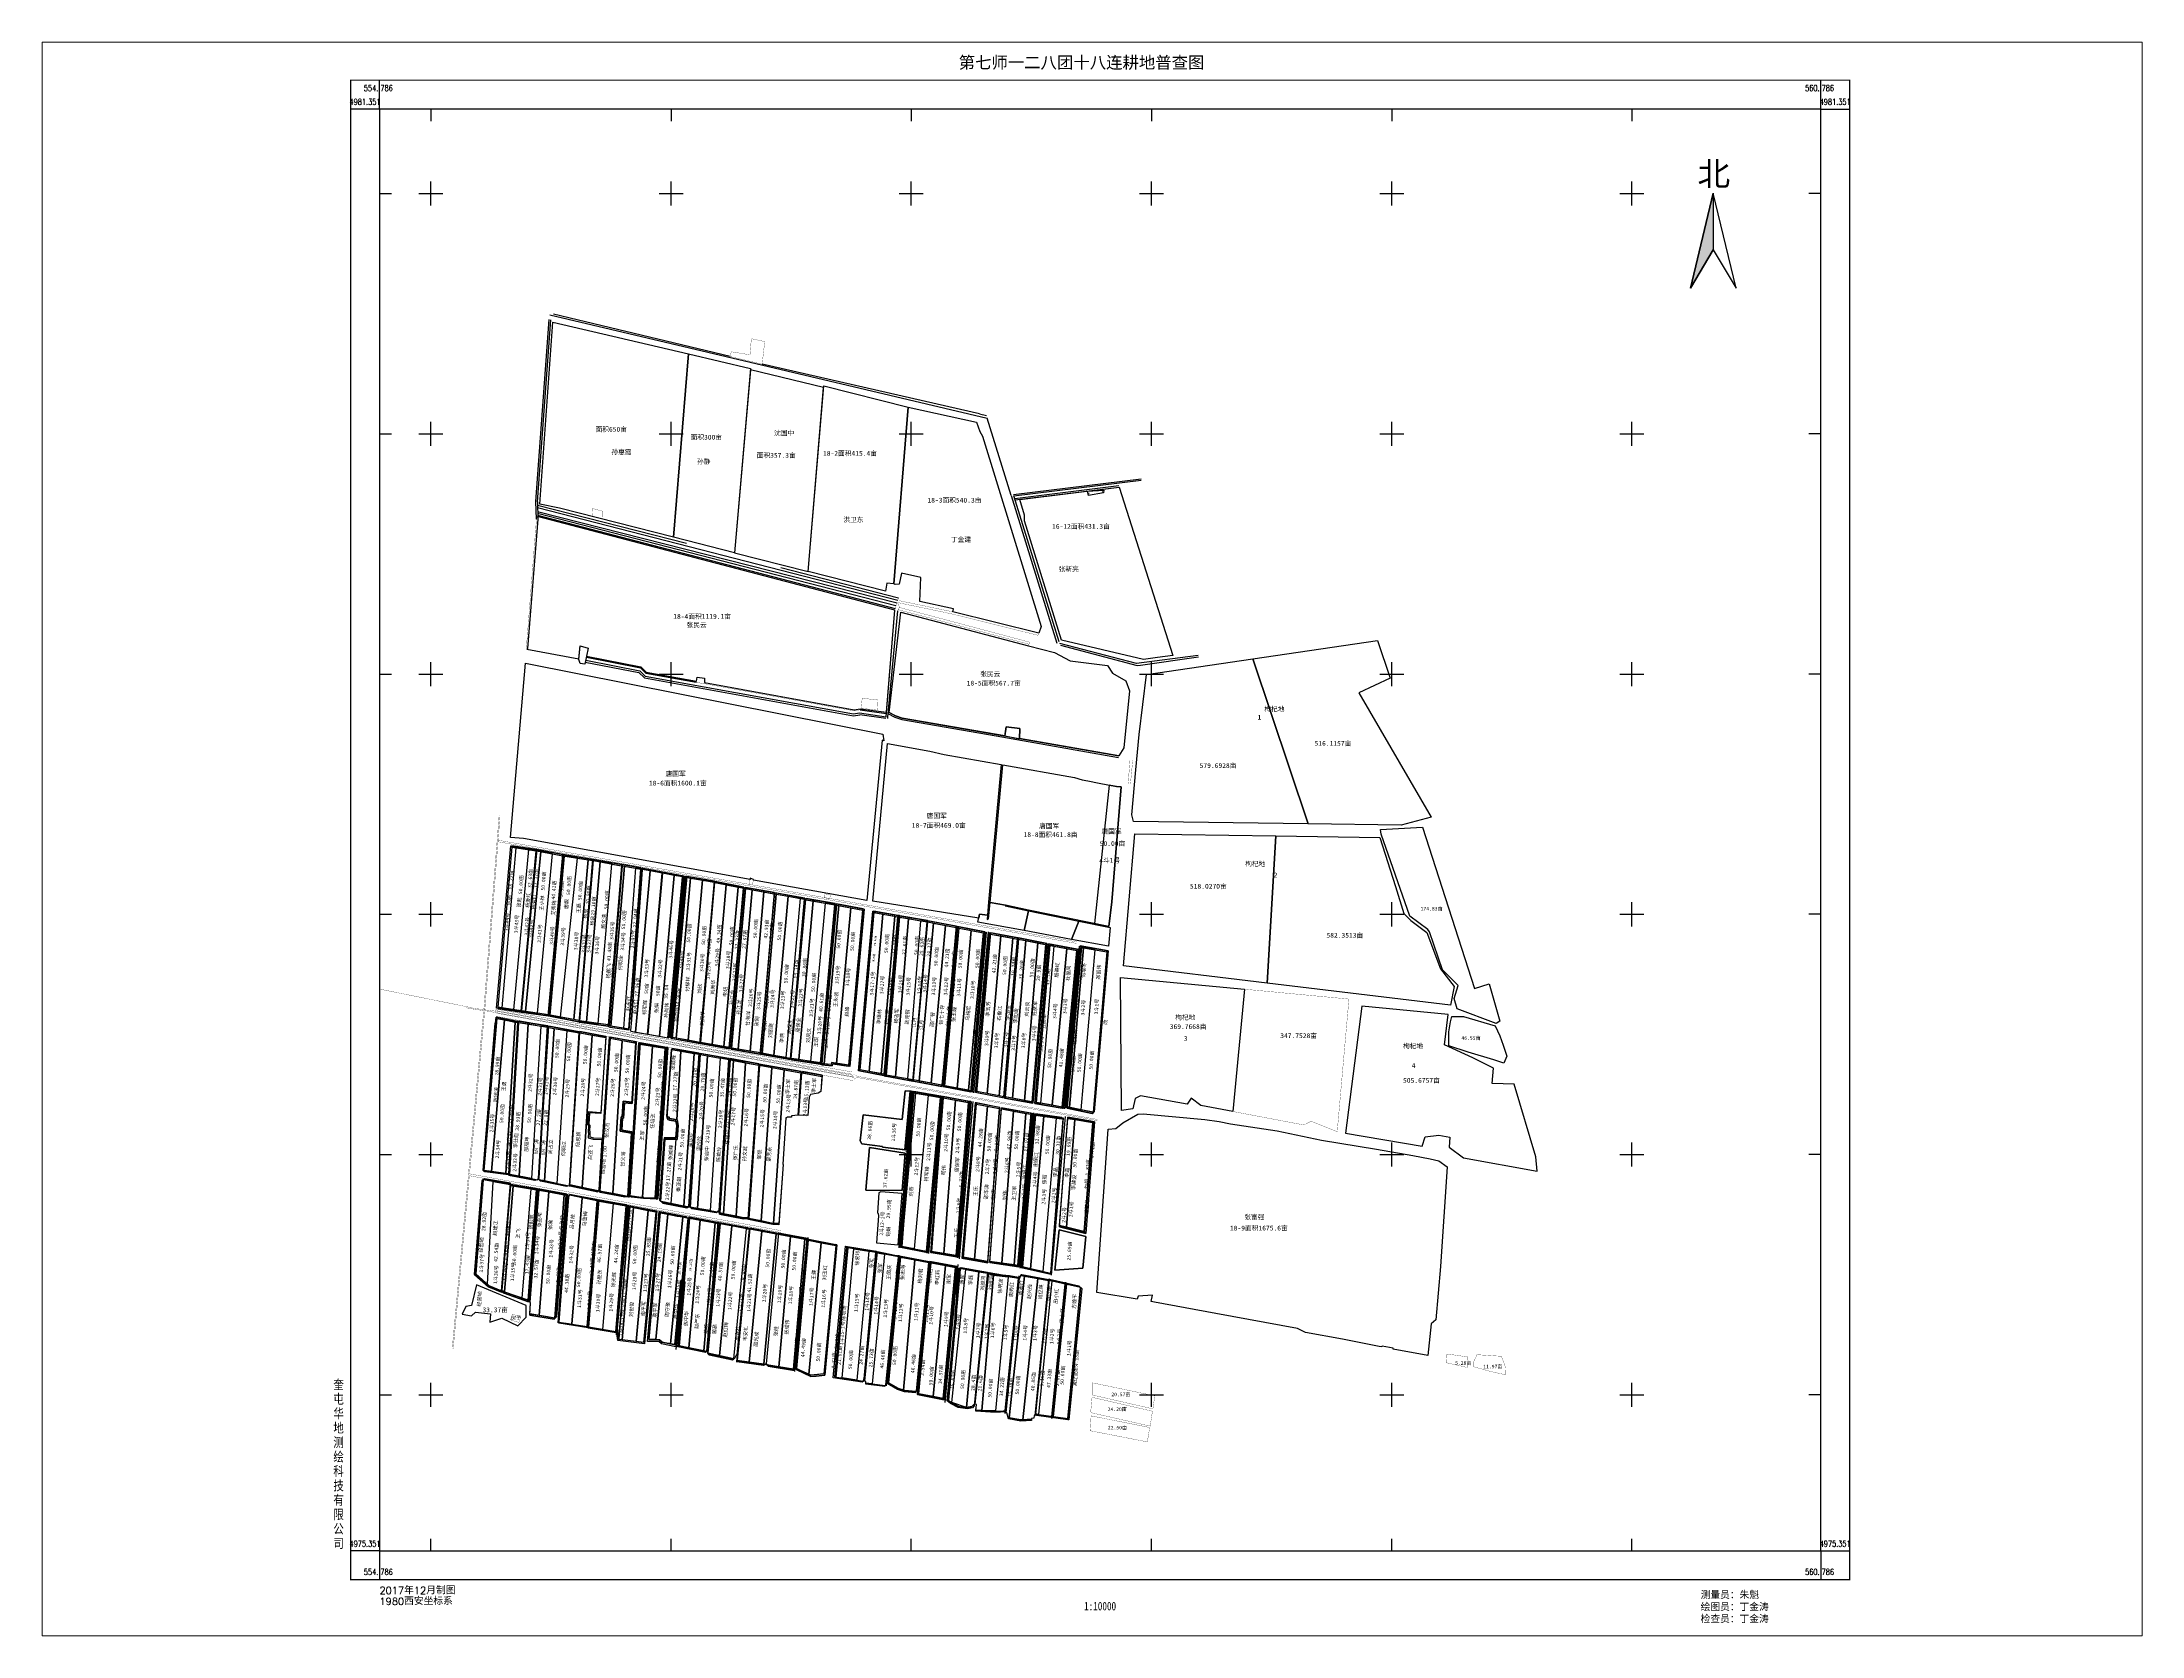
# Paper-space layout 'Layout1' of a CAD drawing. Extents: x 26 to 231, y 20 to 176.
# The model-space entities are those that its viewports show. They can reach past a viewport. Long polylines and large blocks are cut down to what shows.
import ezdxf
from ezdxf.enums import TextEntityAlignment as Align

# ---------------------------------------------------------------- set-up
doc = ezdxf.new("R2010")
doc.units = 0
doc.header["$LTSCALE"] = 10
doc.layers.get('0').update_dxf_attribs({"linetype": 'CONTINUOUS'})
for name, color, linetype in [('2020.3.23', 7, 'CONTINUOUS'), ('2021新职工', 7, 'CONTINUOUS'), ('2022nian', 7, 'CONTINUOUS'), ('MJZJ', 4, 'CONTINUOUS'), ('TK', 7, 'CONTINUOUS'), ('ZDH', 1, 'CONTINUOUS'), ('出地桩', 2, 'CONTINUOUS'), ('地块名称', 7, 'CONTINUOUS'), ('地物地貌', 7, 'CONTINUOUS'), ('扣减林带', 3, 'CONTINUOUS'), ('承包户', 7, 'CONTINUOUS'), ('测地框', 7, 'CONTINUOUS'), ('经营地', 5, 'CONTINUOUS'), ('经营地面积', 5, 'CONTINUOUS'), ('路林渠', 7, 'CONTINUOUS'), ('身份地', 1, 'CONTINUOUS'), ('身份地面积', 1, 'CONTINUOUS'), ('４－５', 5, 'CONTINUOUS')]:
    doc.layers.add(name, color=color, linetype=linetype)
doc.styles.add('HZ', font='rs.shx', dxfattribs={"width": 0.8, "bigfont": 'hztxt.shx'})
doc.styles.add('宋体', font='SimSun.ttf')
doc.styles.add('楷体', font='SIMKAI.TTF', dxfattribs={"width": 0.8})
doc.styles.add('等线体', font='SIMHEI.TTF')

msp = doc.modelspace()

# ---------------------------------------------------------------- hatches: boundary and pattern name
at = {"layer": 'TK', "linetype": 'Continuous'}
msp.add_hatch(color=7, dxfattribs=at).paths.add_polyline_path([(560338.4, 4981000.5), (560338.4, 4980764.7), (560243.3, 4980606.2)])

# ---------------------------------------------------------------- linework, layer by layer
at = {"color": 6}
for p, q in [((557739.6, 4979751.1), (557740.6, 4979751.1)), ((557794.4, 4979759.4), (557795.4, 4979759.4))]:
    msp.add_line(p, q, dxfattribs=at)
for centre in [(557740.1, 4979751.1), (557794.9, 4979759.4)]:
    msp.add_ellipse(centre, major_axis=(-0.354, 0.354), ratio=1, start_param=3.926991, end_param=10.210176, dxfattribs=at)
at = {"layer": '2020.3.23', "color": 3, "linetype": 'Continuous', "flags": 128}
for points, elevation in [([(555439.1, 4978264.5), (555406.4, 4978269.4), (555344.4, 4977603.1), (555376, 4977598.1)], 292.8), ([(555457.2, 4978261.1), (555440.1, 4978264.3), (555377, 4977597.9), (555394.1, 4977595.5)], 292.8), ([(555505.8, 4978251.9), (555457.2, 4978261.1), (555394.1, 4977595.5), (555444.2, 4977588.5)], 292.8), ([(555738.7, 4977539.6), (555696.9, 4977545.5), (555753.6, 4978209.4), (555794.2, 4978202.2)], 292.8), ([(555796.8, 4978201.9), (555805.9, 4978200.3), (555749.3, 4977534.1), (555748, 4977534.3), (555741.7, 4977537)], 292.8), ([(557127.4, 4977288.6), (557083.3, 4977297), (557142.8, 4977954), (557186.9, 4977945.5)], 293.7), ([(557134.5, 4977288), (557140.3, 4977286.9), (557198.8, 4977942.4), (557193, 4977943.5)], 294), ([(555473, 4976890.9), (555451.3, 4976895.3), (555449.8, 4976903.1), (555490.2, 4977529.6), (555513.9, 4977525.3)], 294.1), ([(555524.8, 4976880.4), (555473, 4976890.9), (555513.9, 4977525.3), (555565.8, 4977515.9)], 294.1), ([(557135, 4976588.1), (557083.5, 4976596.9), (557132.5, 4977236.9), (557183.9, 4977227.3)], 295.6), ([(555885.7, 4976218.6), (555854.3, 4976222.3), (555905.1, 4976767.7), (555936.1, 4976761.6)], 295.1), ([(555936.2, 4976230.1), (555907.3, 4976230.3), (555954.3, 4976757.8), (555986.1, 4976751.9)], 295.1)]:
    msp.add_lwpolyline(points, close=True, dxfattribs=dict(at, elevation=elevation))
at = {"layer": '2020.3.23', "color": 3, "linetype": 'Continuous', "const_width": 0.3, "elevation": 292.8, "flags": 128}
msp.add_lwpolyline([(555696.9, 4977545.5), (555647.4, 4977552.6), (555704.3, 4978218.2), (555753.6, 4978209.4)], close=True, dxfattribs=at)
at = {"layer": '2020.3.23', "color": 3, "linetype": 'Continuous', "flags": 128}
for points in [[(555753.6, 4978209.4), (555704.3, 4978218.2), (555647.4, 4977552.6), (555696.9, 4977545.5)], [(557471, 4977225.4), (557420.9, 4977234.6), (557477.1, 4977890.5), (557527.1, 4977880.8)], [(555312.5, 4976922), (555252.6, 4976930), (555306.1, 4977560.3), (555350.8, 4977551.8)], [(555485.9, 4977530.6), (555457.8, 4977535.2), (555419.3, 4976900), (555443.4, 4976895.3), (555445.6, 4976895.9), (555448, 4976900)]]:
    msp.add_lwpolyline(points, close=True, dxfattribs=at)
at = {"layer": '2021新职工', "color": 4, "linetype": 'Continuous', "flags": 128}
for points in [[(556983.8, 4977315.5), (556933.9, 4977324.4), (556989, 4977982.3), (557038.9, 4977973.6)], [(555880.9, 4976822.9), (555885.8, 4976822.2), (555886.8, 4976822.2), (555934, 4976820), (555975.5, 4977442.2), (555922.9, 4977451.2)], [(556110.3, 4976775.8), (556087.6, 4976779.5), (556080.2, 4976780.7), (556079.3, 4976781.5), (556121.1, 4977416.1), (556151.9, 4977410.5)], [(555515.7, 4976319.5), (555450.7, 4976330.5), (555491.7, 4976844.7), (555554.6, 4976832.9)], [(555650.3, 4976284.6), (555654.6, 4976284), (555696.6, 4976807.3), (555692.3, 4976808.1)], [(555714.2, 4976272.5), (555656.7, 4976282), (555699.4, 4976807), (555758.6, 4976796.6)], [(556202.2, 4976162.9), (556253.3, 4976703.2), (556204.1, 4976712.4), (556153, 4976173.4)], [(557082.7, 4976549.9), (557078.4, 4976550.7), (557027.4, 4976006), (557031.6, 4976005.1)]]:
    msp.add_lwpolyline(points, close=True, dxfattribs=at)
for points, elevation in [([(557306.2, 4977921.8), (557248.4, 4977266.1), (557238.3, 4977268.1), (557300.7, 4977922.9)], 294), ([(557315.5, 4977254.1), (557273.3, 4977262.4), (557330, 4977917.6), (557372.3, 4977909.9)], 294), ([(555982.9, 4977158), (555992.6, 4977156.3), (555992.5, 4977150.8), (555995.1, 4977149.7), (556023.6, 4977145.2), (556040.6, 4977430.6), (556001.4, 4977437.1)], 294.5), ([(556095.5, 4977421.4), (556116.5, 4977417.8), (556073.7, 4976784.3), (556071.2, 4976782.3), (556052.6, 4976786)], 294.5), ([(556271.5, 4976743.6), (556218.3, 4976754.2), (556260.4, 4977391.9), (556310.4, 4977382.5)], 294.5), ([(556419.3, 4977362.5), (556470.8, 4977353.2), (556426, 4976713.8), (556424.3, 4976713.8), (556374.6, 4976724)], 294.6), ([(556470.8, 4977353.2), (556540.8, 4977340.4), (556540.8, 4977340.4), (556528.6, 4977164), (556528.6, 4977164), (556501.4, 4977160.9), (556500.8, 4977155.6), (556482.8, 4977156.5), (556482.4, 4977153.7), (556478, 4977153.7), (556464.7, 4976959.8), (556466.3, 4976959.3), (556449.1, 4976713.2), (556426, 4976713.8)], 294.6), ([(556544.6, 4977340.6), (556628.2, 4977325.1), (556623.9, 4977262.7), (556611.8, 4977255.6), (556581, 4977250.5), (556574.8, 4977238.5), (556569.5, 4977162.6), (556532.2, 4977163.9)], 294.5), ([(556147.9, 4976181.4), (556147.4, 4976180.9), (556135.9, 4976183.3), (556183.4, 4976716.1), (556194.7, 4976714)], 295.2), ([(557018.4, 4976014.3), (556972.7, 4976017.9), (556967.4, 4976019.6), (557014.4, 4976562), (557073.1, 4976550.8), (557022.1, 4976016), (557018.6, 4976015.8)], 295.8)]:
    msp.add_lwpolyline(points, close=True, dxfattribs=dict(at, elevation=elevation))
at = {"layer": '2022nian', "color": 3, "linetype": 'Continuous', "flags": 128}
for points, elevation in [([(555355.4, 4978277.1), (555337.4, 4978279.9), (555278.7, 4977613.7), (555296.6, 4977610.8)], 292.8), ([(556119.9, 4977467.3), (556120.5, 4977467.2), (556180.2, 4978133.3), (556179.5, 4978133.4)], 293.9), ([(556229.8, 4978123), (556180.8, 4978132.7), (556122.5, 4977466.8), (556170.8, 4977458.3)], 293.8), ([(556824.3, 4977346.2), (556786.2, 4977353.2), (556843.8, 4978007.6), (556882, 4978001)], 293.7), ([(556218.3, 4976754.2), (556203.3, 4976757.2), (556245.4, 4977394.7), (556260.4, 4977391.9)], 294.5), ([(555999.7, 4976796.4), (555958.6, 4976804.5), (555957.6, 4976805.4), (555975.6, 4977063.9), (556020.3, 4977063.7)], 294.5), ([(555795.9, 4976229), (555783, 4976230.5), (555827.9, 4976782.7), (555843.5, 4976779.7)], 295.1), ([(557645.9, 4976460.4), (557642.7, 4976461.1), (557587.5, 4975910.6), (557590.7, 4975910.2)], 295.9)]:
    msp.add_lwpolyline(points, close=True, dxfattribs=dict(at, elevation=elevation))
at = {"layer": '2022nian', "color": 4, "linetype": 'Continuous', "elevation": 294.4, "flags": 128}
for points in [[(555913.6, 4978180.4), (555879.8, 4978186.7), (555834.8, 4977560.5), (555831.6, 4977516), (555832.9, 4977513.8), (555852.3, 4977510.3)], [(555962.5, 4978171.4), (555913.6, 4978180.4), (555852.3, 4977510.3), (555901.3, 4977501.5)], [(556013.5, 4978161.9), (555964.5, 4978171), (555903.3, 4977501.2), (555952.2, 4977492.4)], [(556047.8, 4978155.5), (556013.5, 4978161.9), (555952.2, 4977492.4), (555986.6, 4977486.2)]]:
    msp.add_lwpolyline(points, close=True, dxfattribs=at)
at = {"layer": '2022nian', "color": 2, "linetype": 'Continuous', "elevation": 294.4, "flags": 128}
msp.add_lwpolyline([(555964.5, 4978171), (555965, 4978176), (555963, 4978176.4), (555901.3, 4977501.5), (555903.3, 4977501.2)], close=True, dxfattribs=at)
at = {"layer": '2022nian', "color": 3, "linetype": 'Continuous', "flags": 128}
for points in [[(557765.8, 4977852.3), (557716.5, 4977861.2), (557658, 4977197), (557707.2, 4977186.6)], [(555252.6, 4976930), (555222.4, 4976934), (555275.9, 4977566), (555306.1, 4977560.3)], [(555934, 4976820), (555940, 4976819.7), (555981.4, 4977441.2), (555975.5, 4977442.2)], [(556240.8, 4977394.3), (556203.8, 4977401.1), (556162.4, 4976767.5), (556192.9, 4976762.6), (556199.7, 4976767.5)], [(557019.3, 4977255.8), (557010.9, 4977257.2), (557003.5, 4977175.8), (556960, 4976618.1), (556961.3, 4976617.9)], [(557012.6, 4976607.8), (556961.3, 4976617.9), (557019.3, 4977255.8), (557070.7, 4977247)], [(557756.5, 4977133.1), (557753.9, 4977133.5), (557717.9, 4976679.8), (557720.5, 4976679.1)], [(556314.4, 4976691.8), (556253.3, 4976703.2), (556202.2, 4976162.9), (556261.7, 4976150), (556261.9, 4976150.1)], [(556735.7, 4976612), (556729.9, 4976612.9), (556680.2, 4976075.3), (556686, 4976074.5)], [(556761.4, 4976607.9), (556735.7, 4976612), (556686, 4976074.5), (556711.7, 4976070.7)], [(557640.7, 4976461.6), (557585, 4976474.3), (557529.2, 4975918.3), (557585.6, 4975910.8)]]:
    msp.add_lwpolyline(points, close=True, dxfattribs=at)
at = {"layer": '2022nian', "color": 1, "linetype": 'Continuous', "flags": 128}
msp.add_lwpolyline([(555692.3, 4976808.1), (555690.4, 4976808.4), (555629.8, 4976820.3), (555587.5, 4976294.6), (555650.3, 4976284.6)], close=True, dxfattribs=at)
at = {"layer": '2022nian', "color": 2, "linetype": 'Continuous', "flags": 128}
msp.add_lwpolyline([(556962.5, 4976837.6), (556872.6, 4976845.8), (556865.2, 4976841.4), (556858.7, 4976757.5), (556861.5, 4976755.4), (556864.2, 4976744.8), (556855.5, 4976633), (556945.7, 4976624.3)], close=True, dxfattribs=at)
at = {"layer": 'TK', "linetype": 'Continuous'}
for p, q in [((554786, 4981351), (554786, 4981471)), ((560786, 4981351), (560786, 4981471)), ((554786, 4981351), (554666, 4981351)), ((555000, 4981351), (555000, 4981301)), ((556000, 4981351), (556000, 4981301)), ((557000, 4981351), (557000, 4981301)), ((558000, 4981351), (558000, 4981301)), ((559000, 4981351), (559000, 4981301)), ((560000, 4981351), (560000, 4981301)), ((560786, 4981351), (560906, 4981351)), ((554786, 4981000), (554836, 4981000)), ((554950, 4981000), (555050, 4981000)), ((555000, 4980950), (555000, 4981050)), ((555950, 4981000), (556050, 4981000)), ((556000, 4980950), (556000, 4981050)), ((556950, 4981000), (557050, 4981000)), ((557000, 4980950), (557000, 4981050)), ((557950, 4981000), (558050, 4981000)), ((558000, 4980950), (558000, 4981050)), ((558950, 4981000), (559050, 4981000)), ((559000, 4980950), (559000, 4981050)), ((559950, 4981000), (560050, 4981000)), ((560000, 4980950), (560000, 4981050)), ((560786, 4981000), (560736, 4981000)), ((555000, 4979950), (555000, 4980050)), ((556000, 4979950), (556000, 4980050)), ((557000, 4979950), (557000, 4980050)), ((558000, 4979950), (558000, 4980050)), ((559000, 4979950), (559000, 4980050)), ((560000, 4979950), (560000, 4980050)), ((554786, 4980000), (554836, 4980000)), ((554950, 4980000), (555050, 4980000)), ((555950, 4980000), (556050, 4980000)), ((556950, 4980000), (557050, 4980000)), ((557950, 4980000), (558050, 4980000)), ((558950, 4980000), (559050, 4980000)), ((559950, 4980000), (560050, 4980000)), ((560786, 4980000), (560736, 4980000)), ((555000, 4978950), (555000, 4979050)), ((556000, 4978950), (556000, 4979050)), ((557000, 4978950), (557000, 4979050)), ((558000, 4978950), (558000, 4979050)), ((559000, 4978950), (559000, 4979050)), ((560000, 4978950), (560000, 4979050)), ((554786, 4979000), (554836, 4979000)), ((554950, 4979000), (555050, 4979000)), ((555950, 4979000), (556050, 4979000)), ((556950, 4979000), (557050, 4979000)), ((557950, 4979000), (558050, 4979000)), ((558950, 4979000), (559050, 4979000)), ((559950, 4979000), (560050, 4979000)), ((560786, 4979000), (560736, 4979000)), ((554786, 4978000), (554836, 4978000)), ((554950, 4978000), (555050, 4978000)), ((555000, 4977950), (555000, 4978050)), ((557950, 4978000), (558050, 4978000)), ((558000, 4977950), (558000, 4978050)), ((558950, 4978000), (559050, 4978000)), ((559000, 4977950), (559000, 4978050)), ((559950, 4978000), (560050, 4978000)), ((560000, 4977950), (560000, 4978050)), ((560786, 4978000), (560736, 4978000)), ((555000, 4976950), (555000, 4977050)), ((557000, 4976950), (557000, 4977050)), ((558000, 4976950), (558000, 4977050)), ((559000, 4976950), (559000, 4977050)), ((560000, 4976950), (560000, 4977050)), ((554786, 4977000), (554836, 4977000)), ((554950, 4977000), (555050, 4977000)), ((556950, 4977000), (557050, 4977000)), ((557950, 4977000), (558050, 4977000)), ((558950, 4977000), (559050, 4977000)), ((559950, 4977000), (560050, 4977000)), ((560786, 4977000), (560736, 4977000)), ((554786, 4976000), (554836, 4976000)), ((554950, 4976000), (555050, 4976000)), ((555000, 4975950), (555000, 4976050)), ((555950, 4976000), (556050, 4976000)), ((556000, 4975950), (556000, 4976050)), ((557950, 4976000), (558050, 4976000)), ((558000, 4975950), (558000, 4976050)), ((558950, 4976000), (559050, 4976000)), ((559000, 4975950), (559000, 4976050)), ((559950, 4976000), (560050, 4976000)), ((560000, 4975950), (560000, 4976050)), ((560786, 4976000), (560736, 4976000)), ((555000, 4975351), (555000, 4975401)), ((556000, 4975351), (556000, 4975401)), ((557000, 4975351), (557000, 4975401)), ((558000, 4975351), (558000, 4975401)), ((559000, 4975351), (559000, 4975401)), ((560000, 4975351), (560000, 4975401)), ((554786, 4975351), (554666, 4975351)), ((554786, 4975351), (554786, 4975231)), ((560786, 4975351), (560906, 4975351)), ((560786, 4975351), (560786, 4975231))]:
    msp.add_line(p, q, dxfattribs=at)
at = {"layer": 'TK', "linetype": 'Continuous', "const_width": 5, "flags": 128}
msp.add_lwpolyline([(554666, 4975231), (560906, 4975231), (560906, 4981471), (554666, 4981471)], close=True, dxfattribs=at)
at = {"layer": 'TK', "linetype": 'Continuous', "flags": 128}
for points in [[(554786, 4975351), (560786, 4975351), (560786, 4981351), (554786, 4981351)], [(560338.4, 4981000.5), (560243.3, 4980606.2), (560338.4, 4980764.7), (560433.4, 4980606.2)], [(560338.4, 4981000.5), (560338.4, 4980764.7), (560243.3, 4980606.2)]]:
    msp.add_lwpolyline(points, close=True, dxfattribs=at)
at = {"layer": '出地桩', "color": 2, "linetype": 'Continuous'}
for p, q in [((556183.1, 4978137.3, 293.8), (556181.3, 4978137.7, 293.8)), ((556681.5, 4978039.9, 293.8), (556621.7, 4977381.8, 293.8)), ((556622.9, 4977376.6, 293.8), (556683.6, 4978044.6, 293.8)), ((556683.6, 4978044.6, 293.8), (556682.7, 4978044.8, 293.8)), ((556120.1, 4977462.2, 293.8), (556122, 4977461.9, 293.8)), ((556621, 4977376.9, 293.8), (556622.9, 4977376.6, 293.8)), ((557242.9, 4977216.3, 295.6), (557190.7, 4976578.7, 295.6)), ((557195.8, 4976572.7, 295.6), (557248.8, 4977219.4, 295.6)), ((557247.2, 4977220.6, 295.6), (557242.9, 4977221.4, 295.6)), ((557248.8, 4977219.4, 295.6), (557247.2, 4977220.6, 295.6)), ((557190, 4976573.7, 295.6), (557195.8, 4976572.7, 295.6))]:
    msp.add_line(p, q, dxfattribs=at)
at = {"layer": '出地桩', "color": 2, "linetype": 'Continuous', "flags": 128}
for points, elevation in [([(555439.1, 4978264.5), (555376, 4977598.1)], 292.8), ([(555376.5, 4977592.9), (555440.6, 4978269.3)], 292.8), ([(555675, 4978228.6), (555617.2, 4977551.8)], 292.8), ([(556243.8, 4977445.4), (556302.7, 4978108.7)], 293.8), ([(556308.8, 4978107.2), (556250.3, 4977443.7)], 293.8), ([(557006.7, 4977306.4), (557067.2, 4977973.8)], 293.7)]:
    msp.add_lwpolyline(points, dxfattribs=dict(at, elevation=elevation))
for points, elevation in [([(555616.4, 4977552.1), (555617.2, 4977551.8), (555618.3, 4977551.6), (555618.6, 4977556.6), (555675.6, 4978223.4), (555676.1, 4978228.4), (555674, 4978228.7), (555673.6, 4978223.7), (555616.8, 4977558.1)], 292.8), ([(556066.5, 4978157.6), (556061.6, 4978158.4), (556001.1, 4977483.5), (556006, 4977482.6)], 293.9), ([(556628.3, 4977378.3), (556627.9, 4977373.4), (556626.9, 4977373.4), (556688.1, 4978043.2), (556689.1, 4978043), (556688.6, 4978038)], 293.9), ([(556887.2, 4977329.4), (556886.1, 4977329.6), (556886.7, 4977334.6), (556944.3, 4977990.2), (556944.7, 4977995.2), (556945.7, 4977995)], 293.7), ([(556950.6, 4977994), (556951.7, 4977993.8), (556951.2, 4977988.8), (556896.1, 4977331.1), (556895.6, 4977326.1), (556894.7, 4977326.3)], 293.7), ([(557127.4, 4977288.6), (557126.9, 4977283.7), (557127.9, 4977283.5), (557188.3, 4977950.3), (557187.5, 4977950.4), (557186.9, 4977945.5)], 293.7), ([(557632.9, 4977192.3), (557627.9, 4977193.2), (557628.4, 4977198.2), (557689.4, 4977850.1), (557690.3, 4977855), (557694.8, 4977854.1)], 294.3), ([(555364.5, 4977555.6), (555365.5, 4977555.5), (555365.2, 4977550.4), (555326.9, 4976917.8), (555326.8, 4976916.3), (555325.8, 4976917.2)], 294.2), ([(555617.6, 4977506.6), (555617.9, 4977511.5), (555618.9, 4977511.3), (555577.6, 4976870.6), (555576.6, 4976870.3)], 294.1), ([(556118.4, 4977420.2), (556121.6, 4977419.6), (556121.1, 4977416.1), (556079.3, 4976781.5), (556076.4, 4976784.2)], 294.5), ([(556366.7, 4977372.1), (556367.7, 4977371.9), (556323.1, 4976734.5), (556322.7, 4976729.5), (556321.7, 4976729.7)], 294.6), ([(557130.9, 4977242.3), (557132.9, 4977241.9), (557132.5, 4977236.9), (557083.5, 4976596.9), (557082.7, 4976591.9), (557081.1, 4976592.1)], 295.6), ([(557271.3, 4977209.8), (557271.5, 4977214.9), (557265.8, 4977216), (557210.6, 4976569.3), (557216.1, 4976568.3), (557216.9, 4976573.3)], 296.2), ([(555331.4, 4976877.3), (555332.5, 4976877.1), (555331.9, 4976872.1), (555295.9, 4976435), (555295.6, 4976435.2)], 294.6), ([(555440.3, 4976853.5), (555440.3, 4976853.5), (555441, 4976858.4), (555442.6, 4976858.1), (555406.8, 4976393), (555404.9, 4976393.7)], 294.6), ([(555411.6, 4976386), (555412.4, 4976385.4), (555450, 4976852.5), (555450.4, 4976857.5), (555449.5, 4976857.7)], 294.9), ([(555776.3, 4976276), (555777, 4976275.9), (555823.7, 4976788.6), (555822.8, 4976788.8)], 295.1), ([(556147.9, 4976181.4), (556148.6, 4976182.2), (556196.1, 4976718.9), (556195.2, 4976719.1), (556194.7, 4976714)], 295.2), ([(556204.1, 4976712.4), (556204.5, 4976717.4), (556203.6, 4976717.5), (556152.5, 4976174), (556153, 4976173.4)], 295.1), ([(556274, 4976165.7), (556275, 4976165.9), (556326, 4976691.9), (556325.2, 4976692.3), (556324.9, 4976689.9)], 295.1), ([(556328, 4976690.7), (556329.4, 4976695.5), (556327.2, 4976692.4), (556274.7, 4976143.2), (556275.7, 4976143.1)], 295.1), ([(556567, 4976651), (556567.8, 4976650.8), (556514.4, 4976106.6), (556513.4, 4976106.7)], 295.1), ([(556521.6, 4976110.4), (556520.6, 4976110.8), (556570.6, 4976647.7), (556571.8, 4976648.2), (556571.3, 4976644)], 295.4), ([(556803.7, 4976066.7), (556804.5, 4976067), (556853.5, 4976598.1), (556853, 4976598.2), (556852.3, 4976593.3)], 295.8), ([(556946.2, 4976574.9), (556947.1, 4976574.8), (556895.3, 4976040.7), (556894.3, 4976040.7)], 295.8), ([(557073.1, 4976550.8), (557073.8, 4976555.8), (557074.5, 4976555.6), (557023.1, 4976016.1), (557022.1, 4976016)], 295.8), ([(557390.4, 4975935), (557389.5, 4975929.9), (557390.8, 4975930), (557447.6, 4976489.3), (557446.7, 4976489.5), (557446.1, 4976484.5)], 296.1), ([(557450.3, 4976488), (557449.3, 4976488.1), (557393.6, 4975926.5), (557394.5, 4975926.2)], 295.9), ([(557514.8, 4975914.6), (557515.8, 4975914.7), (557572.3, 4976480.7), (557571.4, 4976480.8), (557570.8, 4976475.7)], 295.9), ([(557574.3, 4976476.8), (557574.7, 4976481.8), (557573.8, 4976482), (557517.6, 4975921.5), (557518.6, 4975921.5)], 295.9)]:
    msp.add_lwpolyline(points, close=True, dxfattribs=dict(at, elevation=elevation))
for points in [[(556058.6, 4978159), (555996.1, 4977485.9)], [(556624.7, 4977373.7), (556686.4, 4978045)], [(556948.8, 4977997.7), (556890.2, 4977323.6)], [(557320, 4977927.6), (557259.1, 4977256.7)], [(557387.8, 4977233.3), (557445.2, 4977903.3)], [(557698.9, 4977867.8), (557637.5, 4977191.1)], [(555363.7, 4977555.3), (555324.5, 4976911.8)], [(555577.8, 4976869.5), (555619.5, 4977512)], [(555863.9, 4977466.2), (555824.1, 4976822.1)], [(556074.7, 4976780.5), (556117.7, 4977422.4)], [(556320.9, 4976729.6), (556366.1, 4977377.4)], [(556949.6, 4976611.7), (557003.3, 4977265.4)], [(557073.3, 4976587.9), (557128.7, 4977244.3)], [(557200.7, 4976566.6), (557257.6, 4977221.3)], [(557508.8, 4977174.3), (557451.8, 4976527.8)], [(557583.7, 4976498), (557641.8, 4977158.6)], [(555293.5, 4976427.1), (555294, 4976425.6), (555331.2, 4976879.9)], [(555450, 4976852.5), (555412.4, 4976385.4)], [(555450, 4976852.5), (555412.4, 4976385.4)], [(555563.9, 4976836.2), (555564.8, 4976836.1), (555523.5, 4976324.9), (555522.2, 4976323.6), (555563, 4976831.3)], [(555568.9, 4976835.3), (555528.2, 4976300.3)], [(555818.8, 4976789.8), (555772, 4976250.8)], [(556021.6, 4976189.2), (556075.1, 4976742.4)], [(556326.7, 4976693.8), (556273, 4976136.8)], [(556515.9, 4976097), (556570.2, 4976654.6)], [(556896.5, 4976037.9), (556949.2, 4976581.6)], [(557141.4, 4975968.3), (557195.7, 4976542.7)], [(557390.7, 4975922.4), (557449.3, 4976496.1)], [(557584.6, 4975902.1), (557641.5, 4976468.8)], [(557585.6, 4975902), (557642.5, 4976468.7)], [(557586.6, 4975901.9), (557643.5, 4976468.6)]]:
    msp.add_lwpolyline(points, dxfattribs=at)
for points in [[(557446.3, 4977901.6), (557447.3, 4977901.4), (557446.8, 4977896.4), (557390.7, 4977240.2), (557390.2, 4977235.2), (557389.2, 4977235.3)], [(555448, 4976900), (555449.1, 4976902), (555487.2, 4977535.5), (555486.2, 4977535.6)], [(555940, 4976819.7), (555939.7, 4976814.7), (555940.1, 4976814.7), (555944.8, 4976817.6), (555986.7, 4977445.3), (555981.9, 4977446.2), (555981.4, 4977441.2)], [(557006.4, 4977263), (557010.3, 4977262.4), (557009.9, 4977257.4), (556959.8, 4976618.2), (556959, 4976613.2), (556955.6, 4976613.9)], [(557063.8, 4976597.7), (557062.8, 4976592.8), (557067.2, 4976592), (557126.3, 4977242.5), (557122.4, 4977243.2), (557122, 4977238.2)], [(555293.1, 4976432.8), (555294, 4976432.4), (555330.9, 4976880.7), (555329.9, 4976880.9), (555329.5, 4976875.9)], [(555533.4, 4976303.2), (555532.8, 4976303.2), (555572.5, 4976823.2), (555573, 4976824.1)], [(555770.6, 4976263.1), (555771.6, 4976263), (555814.6, 4976791.9), (555813.8, 4976792), (555813.2, 4976787.1)], [(557027.4, 4976006), (557026.8, 4976001), (557025.9, 4976001.2), (557077.9, 4976555.9), (557079.1, 4976555.7), (557078.4, 4976550.7)], [(557184.3, 4976530.9), (557185.5, 4976535.8), (557189.7, 4976535), (557137, 4975979.1), (557132.5, 4975980), (557132.6, 4975985.1)]]:
    msp.add_lwpolyline(points, close=True, dxfattribs=at)
at = {"layer": '地块名称', "color": 2, "linetype": 'Continuous', "flags": 128}
for points, elevation in [([(557134.5, 4977288), (557193, 4977943.6)], 294), ([(557385.1, 4977240.6), (557442.1, 4977897.1)], 294), ([(555870.9, 4977465.6), (555828.2, 4976826.3)], 294.4), ([(555837.2, 4977212.3), (555854, 4977464.6)], 294), ([(555835.8, 4977089), (555788.3, 4977097.4), (555792.2, 4977157.3), (555796.4, 4977157.3), (555801.2, 4977222), (555837.6, 4977218.3)], 294), ([(555970.6, 4977064.3), (556025.8, 4977063.6), (556029.8, 4977121.1), (556025.7, 4977144.9), (555995.1, 4977149.7), (555992.5, 4977150.8), (555992.6, 4977156.3), (555982.9, 4977158)], 294.5), ([(555820.2, 4976826), (555835.8, 4977089)], 294), ([(555957.6, 4976805.4), (555975.6, 4977063.9)], 294.5)]:
    msp.add_lwpolyline(points, dxfattribs=dict(at, elevation=elevation))
at = {"layer": '地块名称', "color": 3, "linetype": 'Continuous', "flags": 128}
for points, elevation in [([(556122.5, 4977466.8), (556243.8, 4977445.4)], 293.8), ([(557457.4, 4976529), (557512.7, 4977170)], 295.2), ([(557462.3, 4976527.9), (557517.7, 4977169.3)], 295.2), ([(557632.5, 4977148.3), (557625.5, 4977149.1), (557517.3, 4977164.3)], 295.2), ([(557590.7, 4975910.2), (557586.5, 4975910.7)], 295.9), ([(557590.7, 4975910.2), (557586.5, 4975910.7)], 295.9)]:
    msp.add_lwpolyline(points, dxfattribs=dict(at, elevation=elevation))
at = {"layer": '地块名称', "color": 4, "linetype": 'Continuous', "flags": 128}
for points in [[(557517.3, 4977164.3), (557462.7, 4976532.6)], [(555886.8, 4976822.2), (555885.8, 4976822.2)], [(555434.8, 4976333.2), (555422, 4976335.4), (555412.3, 4976337), (555415, 4976383.3), (555412.4, 4976385.4)]]:
    msp.add_lwpolyline(points, dxfattribs=at)
for points, elevation in [([(557617.1, 4976705.1), (557651.6, 4977155.5)], 295.3), ([(556052.6, 4976786), (555977.6, 4976800.8)], 294.5), ([(556901.1, 4976052.1), (556900.6, 4976052.4)], 295.8)]:
    msp.add_lwpolyline(points, dxfattribs=dict(at, elevation=elevation))
at = {"layer": '地块名称', "color": 1, "linetype": 'Continuous', "elevation": 295.9, "flags": 128}
msp.add_lwpolyline([(557704.9, 4976446.8), (557651.3, 4975902.1)], dxfattribs=at)
at = {"layer": '地物地貌', "color": 6, "linetype": 'Continuous', "const_width": 1, "flags": 128}
for points in [[(556250.8, 4980341), (556328.6, 4980328.5), (556334.2, 4980395.6), (556389.9, 4980383.4), (556379.1, 4980289.5), (556245.5, 4980321.3)], [(555671.5, 4979656.6), (555673, 4979688.8), (555716.5, 4979677.3), (555715.1, 4979645.1)], [(556108.2, 4978987.3), (556139.1, 4978983), (556139.1, 4978959.7), (556104.3, 4978965.4)], [(556858, 4978849.8), (556860.3, 4978892), (556795.6, 4978899.2), (556791.5, 4978857.6)], [(556329.7, 4978149.9), (556343.8, 4978144.7), (556337.5, 4978123.1), (556324.5, 4978124.6)], [(556638.2, 4978068.9), (556639.5, 4978085.5), (556663.1, 4978080.8), (556660.7, 4978065.1)]]:
    msp.add_lwpolyline(points, close=True, dxfattribs=at)
at = {"layer": '地物地貌', "color": 6, "linetype": 'Continuous', "flags": 128}
for points in [[(557733.8, 4979760.4), (557801, 4979765.5), (557799.7, 4979754.2), (557737.9, 4979743.1)], [(555621, 4979117.1), (555655.4, 4979107.1), (555641, 4979040.9), (555621.7, 4979044.1), (555616.2, 4979060.1)], [(557394.8, 4978780.2), (557451.2, 4978773), (557449.8, 4978729.1), (557388.9, 4978741.6)], [(557284, 4978000.2), (557316.9, 4977997.2), (557315.2, 4977979.1), (557321.7, 4977980.8), (557328.1, 4978049.5), (557391.7, 4978037.7), (557391, 4978035.1), (557488, 4978015.2), (557469.5, 4977932.1), (557277.7, 4977967.3)], [(557697.7, 4977972.1), (557827.7, 4977945.4), (557820.9, 4977867.7), (557667.6, 4977895.8)]]:
    msp.add_lwpolyline(points, close=True, dxfattribs=at)
at = {"layer": '地物地貌', "linetype": 'Continuous', "const_width": 1, "flags": 128}
msp.add_lwpolyline([(555340, 4976336.1), (555374.7, 4976325.3), (555366.2, 4976301.7), (555331.5, 4976312.5)], close=True, dxfattribs=at)
at = {"layer": '扣减林带', "color": 3, "linetype": 'Continuous'}
for p, q in [((556674.8, 4976071, 295.8), (556725.5, 4976618.7, 295.8)), ((556729.9, 4976612.9, 295.8), (556680.2, 4976075.3, 295.8)), ((556725.5, 4976618.7, 295.8), (556730.7, 4976617.9, 295.8)), ((556730.7, 4976617.9, 295.8), (556729.9, 4976612.9, 295.8)), ((556153, 4976173.4, 295.1), (556158.3, 4976167.2, 295.1)), ((556261.7, 4976150, 295.1), (556153, 4976173.4, 295.1)), ((556158.3, 4976167.2, 295.1), (556255.4, 4976146.3, 295.1)), ((556255.4, 4976146.3, 295.1), (556261.7, 4976150, 295.1)), ((556680.2, 4976075.3, 295.8), (556801.2, 4976057.6, 295.8)), ((556795.6, 4976053.4, 295.8), (556674.8, 4976071, 295.8)), ((556801.2, 4976057.6, 295.8), (556795.6, 4976053.4, 295.8)), ((556810.1, 4976044.3, 295.8), (556810.3, 4976049.3, 295.8)), ((556889.8, 4976034.6, 295.8), (556810.1, 4976044.3, 295.8)), ((556810.3, 4976049.3, 295.8), (556891.9, 4976039.4, 295.8)), ((556891.9, 4976039.4, 295.8), (556889.8, 4976034.6, 295.8))]:
    msp.add_line(p, q, dxfattribs=at)
at = {"layer": '扣减林带', "color": 3, "linetype": 'Continuous', "flags": 128}
for points, elevation in [([(555439.1, 4978264.5), (555439.7, 4978269.5), (555337.7, 4978284.9), (555337.4, 4978279.9)], 292.8), ([(555549.1, 4978243.8), (555549.5, 4978248.8), (555440.6, 4978269.3), (555440.1, 4978264.3)], 292.8), ([(555673.6, 4978223.7), (555674, 4978228.7), (555550.6, 4978248.6), (555550.2, 4978243.6)], 292.8), ([(555794.2, 4978202.2), (555794.7, 4978207.1), (555676.1, 4978228.4), (555675.6, 4978223.4)], 292.8), ([(555873.5, 4978188.1), (555874.1, 4978193.1), (555797.4, 4978206.9), (555796.8, 4978201.9)], 293.4), ([(556053.8, 4978154.4), (556047.8, 4978155.5), (555986.6, 4977486.2), (555988.3, 4977485.9), (555992.6, 4977488.8), (555993.5, 4977495.1), (555997.3, 4977536.7)], 294.4), ([(556180.2, 4978133.3), (556180.6, 4978138.3), (556066.5, 4978157.6), (556066.1, 4978152.6)], 293.9), ([(556302.7, 4978108.7), (556303.1, 4978113.7), (556183.1, 4978137.3), (556182.8, 4978132.3)], 293.8), ([(556428.4, 4978085.4), (556428.9, 4978090.4), (556309.2, 4978112.2), (556308.8, 4978107.2)], 293.8), ([(556555.6, 4978062.5), (556556.2, 4978067.4), (556432.2, 4978090), (556431.8, 4978085)], 293.9), ([(556682.2, 4978039.8), (556682.7, 4978044.8), (556562, 4978065.9), (556561.6, 4978060.9)], 293.8), ([(556798.8, 4978017.3), (556799.5, 4978022.2), (556689.1, 4978043), (556688.6, 4978038)], 293.9), ([(556799.5, 4978022.2), (556804.2, 4978021.3), (556744.5, 4977367.2), (556739.3, 4977367.9), (556740, 4977372.8), (556798.8, 4978017.3)], 293.9), ([(556839.3, 4978013.4), (556844.3, 4978012.6), (556843.8, 4978007.6), (556786.2, 4977353.2), (556785.3, 4977348.3), (556780.8, 4977349.1)], 293.7), ([(556944.3, 4977990.2), (556944.7, 4977995.2), (556844.3, 4978012.6), (556843.8, 4978007.6)], 293.7), ([(557066.8, 4977968.8), (557067.2, 4977973.8), (556951.7, 4977993.8), (556951.2, 4977988.8)], 293.7), ([(557186.9, 4977945.5), (557187.5, 4977950.4), (557069.2, 4977973.4), (557068.7, 4977968.4)], 293.7), ([(557306.2, 4977921.8), (557306.6, 4977926.8), (557192.5, 4977948.7), (557192, 4977943.7)], 294), ([(557443, 4977896.9), (557443.5, 4977901.9), (557330.5, 4977922.9), (557330, 4977917.6)], 294), ([(557689.4, 4977850.1), (557690.3, 4977855), (557571.6, 4977877.2), (557571.2, 4977872.2)], 294.3), ([(557814.3, 4977843.6), (557815.2, 4977848.5), (557709.2, 4977867.6), (557709, 4977862.6)], 294.1), ([(555217.3, 4976934.1), (555222, 4976930.3), (555222.4, 4976934), (555275.9, 4977566), (555271, 4977567), (555269.5, 4977547), (555268.1, 4977546.9)], 294.4), ([(555278.7, 4977613.7), (555278.2, 4977608.7), (555375.6, 4977593.1), (555376, 4977598.1)], 292.8), ([(555377, 4977597.9), (555376.5, 4977592.9), (555488.6, 4977577.2), (555489.1, 4977582.2)], 292.8), ([(555490.1, 4977582), (555489.6, 4977577), (555609, 4977554.5), (555616.4, 4977552.1), (555616.8, 4977558.1)], 292.8), ([(555617.6, 4977506.5), (555617.9, 4977511.5), (555490.5, 4977534.6), (555490.2, 4977529.6)], 294.1), ([(555618.6, 4977556.6), (555618.3, 4977551.6), (555738.2, 4977534.6), (555738.7, 4977539.6)], 292.8), ([(555728.7, 4977486.8), (555729, 4977491.9), (555620, 4977512), (555619.7, 4977507)], 294), ([(555855, 4977464.4), (555855.5, 4977469.4), (555746.5, 4977488.5), (555746.4, 4977484.9)], 294), ([(556006.5, 4977487.6), (556006, 4977482.6), (556120.1, 4977462.2), (556120.5, 4977467.2)], 293.9), ([(556116.5, 4977417.8), (556116.8, 4977422.8), (556004.7, 4977442.2), (556001.4, 4977437.1)], 294.5), ([(556122.5, 4977466.8), (556122, 4977461.9), (556243.3, 4977440.4), (556243.8, 4977445.4)], 293.8), ([(556364.8, 4977372.4), (556365.2, 4977377.4), (556245.9, 4977399.7), (556245.4, 4977394.7)], 294.5), ([(556250.3, 4977443.7), (556249.9, 4977438.7), (556370.2, 4977418.3), (556370.7, 4977423.3)], 293.8), ([(556372.7, 4977422.9), (556372.2, 4977417.9), (556497.1, 4977395.6), (556497.5, 4977400.6)], 293.9), ([(556501.4, 4977400.1), (556501, 4977395.1), (556621.8, 4977376.8), (556622.4, 4977381.7)], 293.8), ([(556540.8, 4977340.4), (556541.2, 4977345.4), (556367.1, 4977377.1), (556366.7, 4977372.1)], 294.6), ([(556628.2, 4977325.1), (556628.5, 4977330.1), (556546.5, 4977345.3), (556546.2, 4977340.3)], 294.5), ([(556628.3, 4977378.3), (556627.9, 4977373.4), (556671, 4977370.2), (556672.2, 4977377.2), (556739.3, 4977367.9), (556740, 4977372.8), (556668.1, 4977382.9), (556666.8, 4977375.5)], 293.9), ([(556786.2, 4977353.2), (556785.3, 4977348.3), (556886.1, 4977329.6), (556886.7, 4977334.6)], 293.7), ([(556896.1, 4977331.1), (556895.6, 4977326.1), (557006.7, 4977306.4), (557007.2, 4977311.4)], 293.7), ([(557009.1, 4977311), (557008.6, 4977306), (557126.9, 4977283.7), (557127.4, 4977288.6)], 293.7), ([(557242.6, 4977216.3), (557242.9, 4977221.4), (557132.9, 4977241.9), (557132.5, 4977236.9)], 295.6), ([(557133.5, 4977288.1), (557133.1, 4977283.1), (557248, 4977261), (557248.4, 4977266.1)], 294), ([(557366.3, 4977191.6), (557366.7, 4977196.6), (557271.5, 4977214.9), (557271.3, 4977209.8)], 296.2), ([(557514.5, 4977218.2), (557514.1, 4977213.2), (557627.9, 4977193.2), (557628.4, 4977198.2)], 294.3), ([(557497.1, 4977168.1), (557498, 4977173), (557375.8, 4977195.4), (557375.4, 4977190.2)], 295.6), ([(557649.6, 4977198.8), (557649.2, 4977193.8), (557753.2, 4977171.8), (557758.3, 4977175.8)], 294.1), ([(555331.9, 4976872.1), (555332.5, 4976877.1), (555441, 4976858.4), (555440.2, 4976853.5)], 294.6), ([(555575.9, 4976870.1), (555564.8, 4976867.3), (555457, 4976889), (555451.3, 4976895), (555451.3, 4976895.3)], 294.1), ([(555697.1, 4976849.6), (555695.5, 4976844.8), (555578.1, 4976869.8), (555578.4, 4976874.8)], 294), ([(555821.2, 4976825.8), (555821.2, 4976824.6), (555807.2, 4976823.4), (555704.4, 4976842.9), (555701.1, 4976845.4), (555701.3, 4976848.2), (555707.3, 4976847.5), (555820.2, 4976826)], 294), ([(555823.3, 4976783.6), (555823.7, 4976788.6), (555937.1, 4976766.5), (555936.1, 4976761.6)], 295.1), ([(556071.2, 4976782.3), (556065.9, 4976778.3), (555965.9, 4976798), (555958.6, 4976804.5)], 294.5), ([(556192.9, 4976762.6), (556187.1, 4976758.5), (556086.8, 4976774.5), (556080.2, 4976780.7)], 294.5), ([(555949.8, 4976763.7), (555954.6, 4976762.8), (555954.3, 4976757.8), (555907.3, 4976230.3), (555952, 4976229.9), (555963.6, 4976220), (556018.5, 4976208.8), (556021, 4976208.6), (556020.2, 4976200.3), (555960, 4976212.5), (555949, 4976221.9), (555901.6, 4976222.4)], 295.1), ([(556070.7, 4976736), (556069.8, 4976736.2), (556045.1, 4976475.6), (556041.2, 4976475.9), (556016.1, 4976209.3), (556017.9, 4976209), (556018.5, 4976208.8), (556021, 4976208.6)], 295.1), ([(556077.9, 4976740.8), (556077.4, 4976735.8), (556073.2, 4976684.8), (556054.4, 4976471.6), (556057.8, 4976471.2), (556034, 4976204.3), (556029.1, 4976205.3)], 295.2), ([(556077.4, 4976735.8), (556077.9, 4976740.8), (556195.2, 4976719.1), (556194.7, 4976714)], 295.2), ([(556320.5, 4976737.2), (556320.2, 4976732.2), (556301.7, 4976732.4), (556202.8, 4976752.2), (556203.3, 4976757.2), (556301, 4976737.7)], 294.5), ([(556204.1, 4976712.4), (556204.5, 4976717.4), (556318.2, 4976696.2), (556325.2, 4976692.3), (556324.9, 4976689.9)], 295.1), ([(556449.1, 4976713.2), (556448.8, 4976708.2), (556423.7, 4976708.8), (556322.7, 4976729.5), (556323.1, 4976734.5), (556426, 4976713.8)], 294.6), ([(556328, 4976690.7), (556329.4, 4976695.5), (556567, 4976651), (556566.4, 4976646)], 295.1), ([(556523.8, 4976109.3), (556520.6, 4976110.8), (556520.2, 4976105.5), (556581.4, 4976076.8), (556604.2, 4976078.3), (556640.1, 4976082.7), (556690.7, 4976625.2), (556686.1, 4976626.2), (556685.3, 4976621.2), (556635.7, 4976087.2), (556582.3, 4976081.8)], 295.4), ([(556571.3, 4976644), (556571.8, 4976648.2), (556573.1, 4976648.7), (556686.1, 4976626.2), (556685.3, 4976621.2)], 295.4), ([(556729.9, 4976612.9), (556730.7, 4976617.9), (556853, 4976598.2), (556852.3, 4976593.3)], 295.8), ([(556858.4, 4976591.7), (556858.8, 4976596.7), (556938.4, 4976580.8), (556939.9, 4976578.9), (556944.2, 4976579.8), (556947.6, 4976579.8), (556947.1, 4976574.8)], 295.8), ([(557190.3, 4976578.7), (557190, 4976573.7), (557082.8, 4976591.9), (557083.5, 4976596.9)], 295.6), ([(556950.6, 4976574.1), (556951.2, 4976579.1), (557073.8, 4976555.8), (557073.1, 4976550.8)], 295.8), ([(557202.4, 4976523.4), (557202.3, 4976528.6), (557207, 4976530.3), (557317.9, 4976511.1), (557317.4, 4976506.1), (557207.4, 4976525.1)], 295.8), ([(557319, 4976554.7), (557318.6, 4976549.7), (557216.1, 4976568.3), (557216.9, 4976573.3)], 296.2), ([(557324, 4976504.6), (557324.6, 4976509.6), (557379.7, 4976499.2), (557409.3, 4976497.1), (557446.7, 4976489.5), (557446.1, 4976484.5), (557408.6, 4976492.1), (557378.6, 4976494.3)], 296.1), ([(557443.5, 4976539.2), (557443.1, 4976534.1), (557326.3, 4976550.8), (557326.7, 4976555.8)], 295.6), ([(555295.9, 4976435), (555295.6, 4976435.2), (555295.4, 4976433.1), (555296.6, 4976428.7), (555305.3, 4976423.4), (555406.4, 4976387.8), (555406.8, 4976393), (555404.9, 4976393.7), (555307.5, 4976427.9)], 294.6), ([(557456.7, 4976497.3), (557457.6, 4976500.9), (557460.5, 4976501.7), (557571.5, 4976480.8), (557570.8, 4976475.7)], 295.9), ([(557574.3, 4976476.8), (557574.7, 4976481.8), (557696.9, 4976453.8), (557704.7, 4976446.9)], 295.9), ([(557704.9, 4976446.8), (557709.5, 4976442.7), (557655.8, 4975896.5), (557651.3, 4975897.1), (557651.3, 4975902.1), (557651.3, 4975902.1)], 295.9), ([(555412.3, 4976337), (555412, 4976332), (555513.4, 4976314.8), (555517.7, 4976319.1)], 294.9), ([(556029.1, 4976205.3), (556030.1, 4976205.1), (556147.4, 4976180.9), (556143.4, 4976176.7), (556028.7, 4976200.3)], 295.2), ([(556391.9, 4976126.6), (556384.9, 4976122.5), (556274.2, 4976138.2), (556274.7, 4976143.2)], 295.1), ([(556513.4, 4976106.7), (556514.4, 4976106.6), (556513.9, 4976101.5), (556404.1, 4976119.5), (556399.2, 4976125.4)], 295.1), ([(557018.4, 4976014.3), (557017.7, 4976009.3), (556971.7, 4976013), (556942.7, 4976022.1), (556899.6, 4976047.2), (556900.6, 4976052.4), (556946.4, 4976026.2), (556972.7, 4976017.9)], 295.8), ([(557263.1, 4975962.6), (557262.3, 4975954.7), (557254.7, 4975946.9), (557234.2, 4975941.5), (557194.7, 4975947.9), (557163.9, 4975965), (557151.7, 4975974.5), (557153.2, 4975979.7), (557166.7, 4975969.2), (557196.4, 4975952.7), (557231.5, 4975947), (557234, 4975946.6), (557252.1, 4975951.4)], 295.8), ([(557390.4, 4975935), (557389.5, 4975929.9), (557372, 4975927.7), (557334.8, 4975928.6), (557268.2, 4975932), (557268.6, 4975937), (557334.1, 4975933.6), (557366.8, 4975932.9), (557372.2, 4975932.8)], 296.1), ([(557500.6, 4975898.8), (557500.2, 4975893.8), (557456.4, 4975891.2), (557404.4, 4975900.8), (557402.9, 4975906.2), (557455.7, 4975896.4)], 295.9), ([(557651.3, 4975902.1), (557651.3, 4975897.1), (557521.5, 4975914.3), (557521.7, 4975919.3)], 295.9)]:
    msp.add_lwpolyline(points, close=True, dxfattribs=dict(at, elevation=elevation))
at = {"layer": '扣减林带', "color": 2, "linetype": 'Continuous', "flags": 128}
for points, elevation in [([(557133.5, 4977288.1), (557192, 4977943.7)], 294), ([(557267.9, 4977258.3), (557325.6, 4977923.8)], 294), ([(557272.8, 4977257.4), (557330.5, 4977923.4)], 294), ([(557386.2, 4977241.5), (557443, 4977896.9)], 294), ([(557644.3, 4977194.8), (557703.5, 4977868.6)], 294.1), ([(557649.2, 4977193.8), (557708.5, 4977868.2)], 294.1), ([(555869.9, 4977465.8), (555827.2, 4976826.7)], 294.4), ([(555838.2, 4977212.2), (555855, 4977464.4)], 294), ([(555837.1, 4977094.9), (555794.6, 4977102.4), (555797.8, 4977151.3), (555801.9, 4977151.3), (555806.7, 4977215.4), (555836.1, 4977212.4)], 294), ([(555971, 4977070.3), (556020.2, 4977069.7), (556023.8, 4977120.8), (556020.5, 4977139.6), (555993.4, 4977143.9), (555986.4, 4977146.8), (555986.5, 4977151.3), (555982.5, 4977152)], 294.5), ([(555821.2, 4976825.8), (555837.1, 4977094.9)], 294), ([(555952.9, 4976809.6), (555970.6, 4977064.3)], 294.5)]:
    msp.add_lwpolyline(points, dxfattribs=dict(at, elevation=elevation))
at = {"layer": '扣减林带', "color": 3, "linetype": 'Continuous', "flags": 128}
for points, elevation in [([(557248, 4977261), (557306.6, 4977926.8)], 294), ([(557252.9, 4977260), (557311.6, 4977925.9)], 294), ([(555824.8, 4977517.7), (555746.6, 4977529.5), (555738.1, 4977533.1)], 292.8), ([(555825.5, 4977522.7), (555748, 4977534.3), (555738.6, 4977538.3)], 292.8), ([(556240.8, 4977394.3), (556241.1, 4977399.4), (556121.8, 4977421.1), (556121.1, 4977416.1)], 294.5), ([(557385, 4977240.5), (557379.8, 4977236.4), (557272.8, 4977257.4), (557272.8, 4977257.4)], 294), ([(557762.5, 4977132.1), (557650.8, 4977150.6)], 295.3), ([(557762.9, 4977137.1), (557651.6, 4977155.5)], 295.3), ([(557616.8, 4976700), (557726.1, 4976672.5)], 295.3), ([(557617.1, 4976705.1), (557727.3, 4976677.4)], 295.3), ([(557149.6, 4975976.1), (557165.9, 4976143.1), (557165.9, 4976143.1), (557178.4, 4976271.5), (557183, 4976319.6), (557182.9, 4976324.7), (557182.7, 4976334.2), (557184.3, 4976351.3), (557189.3, 4976406.5), (557189.2, 4976417.9), (557189.4, 4976427.4), (557191.4, 4976447.7), (557199.3, 4976527.6)], 295.8), ([(557154.9, 4975978.4), (557170.8, 4976142.6), (557183.3, 4976271), (557188, 4976319.4), (557187.9, 4976324.8), (557187.7, 4976334), (557189.3, 4976350.8), (557194.3, 4976406.3), (557194.2, 4976417.9), (557194.4, 4976427.1), (557196.4, 4976447.3), (557203.9, 4976523.9)], 295.8), ([(555777, 4976275.9), (555776.3, 4976276)], 295.1), ([(556520.6, 4976110.8), (556521.6, 4976110.4)], 295.4)]:
    msp.add_lwpolyline(points, dxfattribs=dict(at, elevation=elevation))
for points in [[(557563.6, 4977873.7), (557564, 4977878.7), (557447.3, 4977901.4), (557446.8, 4977896.4)], [(555362.4, 4977549.6), (555362.7, 4977554.7), (555271.4, 4977572), (555271, 4977567), (555275.9, 4977566)], [(555485.9, 4977530.6), (555486.2, 4977535.6), (555365.5, 4977555.5), (555365.2, 4977550.4)], [(555981.4, 4977441.2), (555981.9, 4977446.2), (555870.9, 4977465.6), (555870.5, 4977460.2)], [(557122, 4977238.2), (557122.4, 4977243.2), (557010.3, 4977262.4), (557009.9, 4977257.4)], [(557390.7, 4977240.2), (557390.2, 4977235.2), (557505.8, 4977213.9), (557506.2, 4977218.9)], [(557625.5, 4977149.1), (557626.2, 4977154.1), (557517.7, 4977169.3), (557517.3, 4977164.3)], [(555213.9, 4976892), (555217.9, 4976894.9), (555186.6, 4976503.6), (555242.7, 4976454.7), (555293.1, 4976432.8), (555294, 4976432.4), (555293.5, 4976427.1), (555240, 4976450.4), (555182.3, 4976500.7)], [(555218.4, 4976895.3), (555223.9, 4976899.4), (555329.9, 4976880.9), (555329.5, 4976875.9)], [(555324.1, 4976920.4), (555323.8, 4976915.4), (555224.5, 4976928.2), (555222, 4976930.3), (555222.4, 4976934)], [(555443.4, 4976895.3), (555432.5, 4976892.3), (555331.9, 4976911.7), (555326.8, 4976916.3), (555326.9, 4976917.8)], [(555450, 4976852.5), (555450.4, 4976857.5), (555563.9, 4976836.2), (555563.4, 4976831.2)], [(555576.7, 4976830.7), (555579.2, 4976835.3), (555691.2, 4976813.4), (555690.4, 4976808.4)], [(555691.2, 4976813.4), (555697, 4976812.3), (555696.6, 4976807.3), (555690.4, 4976808.4)], [(555699.4, 4976807), (555699.8, 4976812), (555813.8, 4976792), (555813.2, 4976787.1)], [(555940, 4976819.7), (555939.7, 4976814.7), (555885.3, 4976817.2), (555835.8, 4976823.3), (555828.2, 4976826.3), (555828.4, 4976829.3), (555885.8, 4976822.2)], [(555954.3, 4976757.8), (555954.6, 4976762.8), (556064, 4976742.7), (556065, 4976737.5)], [(557063.8, 4976597.7), (557062.8, 4976592.8), (556959, 4976613.2), (556960, 4976618.1)], [(557078.4, 4976550.7), (557079.1, 4976555.7), (557185.5, 4976535.8), (557184.3, 4976530.9)], [(557574.4, 4976508.2), (557573.4, 4976503.3), (557462.3, 4976527.9), (557462.7, 4976532.6)], [(555770.6, 4976263.1), (555771.6, 4976263), (555771.2, 4976258), (555655.3, 4976277.2), (555655.7, 4976282.2), (555656.7, 4976282)], [(557132.6, 4975985.1), (557132.5, 4975980), (557026.8, 4976001), (557027.4, 4976006)]]:
    msp.add_lwpolyline(points, close=True, dxfattribs=at)
at = {"layer": '扣减林带', "color": 2, "linetype": 'Continuous', "elevation": 295.8, "flags": 128}
msp.add_lwpolyline([(556899.2, 4976047.4), (556899.6, 4976047.2), (556900.6, 4976052.4), (556901.1, 4976052.1), (556951.1, 4976574), (556950.6, 4976574.1), (556951.2, 4976579.1), (556950.1, 4976579.3)], close=True, dxfattribs=at)
at = {"layer": '扣减林带', "color": 1, "linetype": 'Continuous', "elevation": 295.9, "flags": 128}
msp.add_lwpolyline([(557709.5, 4976442.7), (557655.8, 4975896.5)], dxfattribs=at)
at = {"layer": '测地框', "color": 7, "linetype": 'Continuous'}
for p, q in [((555532.5, 4976298.2), (555572.5, 4976823.2)), ((555655.3, 4976277.2), (555698.8, 4976812.2)), ((555771.2, 4976258), (555814.6, 4976791.9)), ((555654.2, 4976278.8), (555532.5, 4976298.2))]:
    msp.add_line(p, q, dxfattribs=at)
at = {"layer": '测地框', "color": 7, "linetype": 'Continuous', "flags": 128}
for points in [[(555508.3, 4980464.6), (556073.2, 4980331.8), (556010, 4979569.1), (555536, 4979689.7), (555453.5, 4979706.7)], [(556073.2, 4980331.8), (556331.1, 4980271.2), (556264.5, 4979504.3), (556010, 4979569)], [(556264.5, 4979504.3), (556570.9, 4979426.5), (556635.2, 4980192.9), (556330.5, 4980265.2)], [(556635.7, 4980198.8), (556987.4, 4980110.3), (556927.2, 4979375.7), (556898.4, 4979378.6), (556893.2, 4979344.8), (556570.9, 4979426.5)], [(556987.4, 4980110.3), (557271.1, 4980048.7), (557285.2, 4980009.5), (557296.6, 4979989.8), (557540.3, 4979198.4), (557530.8, 4979169.7), (557172.4, 4979258.8), (557175.3, 4979270.7), (557035.1, 4979301.6), (557039.1, 4979401), (556958.9, 4979419.9), (556949.7, 4979374.2), (556933.4, 4979372.1), (556927.2, 4979375.7)], [(557451.2, 4979726.6), (557866, 4979777.3), (558088.4, 4979076.6), (558025, 4979069.2), (557967, 4979059.9), (557625.4, 4979140.3), (557471.9, 4979637.3), (557471.1, 4979660.7)], [(556931.7, 4979266.4), (555444.6, 4979655.3), (555444.7, 4979644.7), (555402.5, 4979106.6), (555399.1, 4979103.8), (555616.5, 4979062.9), (555621, 4979117.1), (555655.4, 4979107.1), (555648.3, 4979074.6), (555874.5, 4979029.9), (555897, 4979008.3), (556105.2, 4978970.5), (556108.2, 4978987.3), (556139.1, 4978983), (556139.1, 4978964.4), (556761.8, 4978851.2), (556786.6, 4978855.6), (556896.5, 4978841.9)], [(556956.5, 4979257.2), (557488.1, 4979117.7), (557595.5, 4979089.5), (557662, 4979055.3), (557816.4, 4979035.4), (557837.1, 4979003.1), (557893.6, 4978972.2), (557908.4, 4978929.6), (557885.3, 4978693.3), (557863.4, 4978659.2), (557449.9, 4978731.6), (557451.2, 4978773), (557394.8, 4978780.2), (557389, 4978742.2), (556962.2, 4978816), (556934.3, 4978826.5), (556908.6, 4978839.8)], [(558422.2, 4979063.2), (558941.4, 4979139.2), (558993.8, 4978982.3), (558863.3, 4978922.3), (559164.3, 4978405), (559039.2, 4978370.6), (558652.7, 4978376.3)], [(555393.9, 4979044.6), (556880.9, 4978750.1), (556886, 4978722.1), (556879.3, 4978725), (556815.2, 4978057.3), (556343.2, 4978142.6), (556343.8, 4978144.7), (556329.7, 4978149.9), (556328.8, 4978145.2), (555385.8, 4978315.7), (555331.9, 4978320.4)], [(556901.4, 4978711.2), (557077.9, 4978679.4), (557137.3, 4978665.7), (557374.6, 4978623.6), (557321.8, 4978050.7), (557316.9, 4977997.2), (557284, 4978000.2), (557280.8, 4977984.5), (556839.9, 4978054.9)], [(557381, 4978622.5), (557679, 4978569.6), (557711.2, 4978560.3), (557734.9, 4978554.9), (557781.9, 4978545.5), (557853.9, 4978531.3), (557873.5, 4978530.1), (557835.2, 4978051.6), (557822.2, 4977949.2), (557488.5, 4978017.5), (557391.7, 4978037.7), (557328.1, 4978049.5)], [(558517.1, 4978326), (558951.1, 4978319.7), (559015.9, 4978115.7), (559050.5, 4978004), (559079.9, 4977974.5), (559146.3, 4977924.2), (559202.8, 4977772.6), (559260.2, 4977699), (559244.1, 4977622.2), (558481.1, 4977714.2)], [(556054.2, 4978159.4), (555885.6, 4978190.7), (555880.2, 4978192), (555834.8, 4977560.5), (555831.6, 4977516), (555832.9, 4977513.8), (555988.3, 4977485.9), (555992.6, 4977488.8), (555993.5, 4977495.1), (555997.3, 4977536.7)], [(557488, 4978015.2), (557697.7, 4977972.1), (557667.6, 4977895.8), (557469.5, 4977932.1)], [(557446.3, 4977901.6), (557564, 4977878.7), (557505.8, 4977213.9), (557389.2, 4977235.3)], [(557006.4, 4977263), (557126.3, 4977242.5), (557067.2, 4976592), (556955.6, 4976613.9)], [(557819, 4977106.6), (557851.8, 4977108.3), (557881.3, 4977132.4), (557943.5, 4977168.5), (557965.8, 4977170), (558222.3, 4977146.1), (558282, 4977137.7), (558329.1, 4977128.8), (558523.8, 4977099.4), (558707.5, 4977059.9), (558936.8, 4977022.5), (559088.5, 4976996.2), (559160.4, 4976982.2), (559196, 4976973.6), (559231.2, 4976949), (559202.5, 4976534.1), (559183.4, 4976313), (559164.6, 4976296.5), (559150.9, 4976163.8), (559006.5, 4976190.8), (559006.5, 4976194.7), (558959.8, 4976202.6), (558959, 4976199.7), (558948.1, 4976201.7), (558795.1, 4976232.6), (558640.8, 4976260.3), (558607.2, 4976276.6), (558267.5, 4976338.4), (558011.9, 4976386.5), (557998.2, 4976388.8), (558004.1, 4976415), (557944.4, 4976411.4), (557941, 4976398.7), (557771.8, 4976426.3)], [(555330.9, 4976880.7), (555223.9, 4976899.4), (555213.9, 4976892), (555182.3, 4976500.7), (555240, 4976450.4), (555293.5, 4976427.1)], [(555579.2, 4976835.3), (555697, 4976812.3), (555654.2, 4976278.8), (555532.5, 4976298.2), (555572.5, 4976823.2)], [(555698.8, 4976812.2), (555814.6, 4976791.9), (555771.2, 4976258), (555655.3, 4976277.2)], [(556567.8, 4976650.8), (556447.1, 4976673.6), (556396.2, 4976129.1), (556404.1, 4976119.5), (556513.9, 4976101.5)], [(557189.7, 4976535), (557077.9, 4976555.9), (557025.9, 4976001.2), (557137, 4975979.1)]]:
    msp.add_lwpolyline(points, close=True, dxfattribs=at)
for points, elevation in [([(557978.8, 4978998.4), (558422.2, 4979063.2), (558652.7, 4978376.3), (557925.2, 4978386.8), (557918.7, 4978414.4), (557935.4, 4978601.9), (557949, 4978748.7)], 293.5), ([(555332.9, 4978285.6), (555440.6, 4978269.3), (555376.5, 4977592.9), (555273.3, 4977609.5)], 292.8), ([(555440.6, 4978269.3), (555549.5, 4978248.8), (555488.6, 4977577.2), (555376.5, 4977592.9)], 292.8), ([(557930.6, 4978334.6), (558517.1, 4978326), (558481.1, 4977714.2), (557882.8, 4977786.3)], 294.5), ([(555549.5, 4978248.8), (555675, 4978228.6), (555617.2, 4977551.8), (555609, 4977554.5), (555488.6, 4977577.2)], 292.8), ([(555675, 4978228.6), (555795.6, 4978207), (555796.3, 4978207.1), (555874.9, 4978193), (555824.8, 4977517.7), (555746.6, 4977529.5), (555738.1, 4977533.1), (555738.2, 4977534.6), (555617.2, 4977551.8)], 292.8), ([(556061.6, 4978158.4), (556180.6, 4978138.3), (556120.1, 4977462.2), (556001.1, 4977483.5)], 293.9), ([(556181.3, 4978137.7), (556303.1, 4978113.7), (556243.3, 4977440.4), (556120.1, 4977462.2)], 293.8), ([(556309.2, 4978112.2), (556429.8, 4978090.3), (556371.2, 4977418.1), (556249.9, 4977438.7)], 293.8), ([(556431.3, 4978090.2), (556556, 4978067.5), (556497.1, 4977395.6), (556371.2, 4977418.1)], 293.9), ([(556561.1, 4978066.1), (556683.6, 4978044.6), (556622.9, 4977376.6), (556500.1, 4977395.3), (556500.5, 4977400.3), (556560.7, 4978061.1)], 293.8), ([(556688.1, 4978043.2), (556804.2, 4978021.3), (556744.5, 4977367.2), (556672.2, 4977377.2), (556671, 4977370.2), (556626.9, 4977373.4)], 293.9), ([(556839.5, 4978013.4), (556945.7, 4977995), (556887.2, 4977329.4), (556781, 4977349.1)], 293.7), ([(556950.6, 4977994), (557067.2, 4977973.8), (557006.7, 4977306.4), (556894.7, 4977326.3)], 293.7), ([(557067.2, 4977973.8), (557188.3, 4977950.3), (557127.9, 4977283.5), (557006.7, 4977306.4)], 293.7), ([(557067.2, 4977973.8), (557188.3, 4977950.3), (557127.9, 4977283.5), (557006.7, 4977306.4)], 293.7), ([(557192.5, 4977948.7), (557311.6, 4977925.9), (557252.9, 4977260), (557133.1, 4977283.1)], 294), ([(557325.6, 4977923.8), (557443.5, 4977901.9), (557386.2, 4977241.5), (557379.8, 4977236.4), (557267.9, 4977258.3)], 294), ([(557571.6, 4977877.2), (557694.8, 4977854.1), (557632.9, 4977192.3), (557514.1, 4977213.2)], 294.3), ([(557703.5, 4977868.6), (557819.6, 4977847.7), (557760.9, 4977177.9), (557753.2, 4977171.8), (557644.3, 4977194.8)], 294.1), ([(557870.5, 4977736.9), (558387.8, 4977688.3), (558338, 4977179.7), (558205.1, 4977204.9), (558164.9, 4977234.9), (558148.2, 4977209.9), (557953.6, 4977244.5), (557932.5, 4977233.3), (557922.4, 4977190.5), (557875.3, 4977183)], 294.7), ([(555323.8, 4976915.4), (555224.5, 4976928.2), (555217.3, 4976934.1), (555268.1, 4977546.9), (555269.5, 4977547), (555271.4, 4977572), (555362.7, 4977554.7)], 294.4), ([(558807.8, 4977089.6), (559126.9, 4977034.9), (559138.6, 4977073.9), (559195.7, 4977081.1), (559242.1, 4977072.2), (559238.6, 4977031.2), (559299.3, 4976987.3), (559605.5, 4976930.7), (559600.1, 4976990.6), (559509.6, 4977293.6), (559418.8, 4977296), (559424.3, 4977360.3), (559337.8, 4977403.3), (559219.3, 4977456.9), (559235.5, 4977583.7), (558874.9, 4977617.3)], 295), ([(555364.5, 4977555.6), (555487.2, 4977535.5), (555449.1, 4976902), (555445.6, 4976895.9), (555432.5, 4976892.3), (555331.9, 4976911.7), (555325.8, 4976917.2)], 294.2), ([(555490.5, 4977534.6), (555618.9, 4977511.3), (555577.6, 4976870.6), (555564.8, 4976867.3), (555457, 4976889), (555451.3, 4976895), (555449.8, 4976903.1)], 294.1), ([(555620, 4977512), (555729, 4977491.9), (555707.8, 4977170.8), (555660.9, 4977174.2), (555658, 4977127.4), (555661.8, 4977123), (555660.6, 4977098.2), (555661.7, 4977098.1), (555661.3, 4977073.9), (555677.1, 4977070), (555712.8, 4977068.6), (555698.6, 4976853.6), (555695.5, 4976844.8), (555578.1, 4976869.8)], 294), ([(555744.1, 4977490.4), (555842.1, 4977471.9), (555855.2, 4977466.9), (555838.2, 4977212.2), (555806.7, 4977215.4), (555801.9, 4977151.3), (555797.8, 4977151.3), (555794.6, 4977102.4), (555837.1, 4977094.9), (555821.2, 4976824.6), (555807.2, 4976823.4), (555704.4, 4976842.9), (555701.1, 4976845.4)], 294), ([(555869.9, 4977465.8), (555986.7, 4977445.3), (555944.8, 4976817.6), (555940.1, 4976814.7), (555886.1, 4976817.1), (555835.8, 4976823.3), (555827.2, 4976826.7)], 294.4), ([(555869.9, 4977465.8), (555986.7, 4977445.3), (555944.8, 4976817.6), (555940.1, 4976814.7), (555886.1, 4976817.1), (555835.8, 4976823.3), (555827.2, 4976826.7)], 294.4), ([(556020.7, 4977439.4), (556004.7, 4977442.2), (556001.4, 4977437.1), (555982.5, 4977152), (555986.5, 4977151.3), (555986.4, 4977146.8), (555993.4, 4977143.9), (556020.5, 4977139.6), (556023.8, 4977120.8), (556020.2, 4977069.7), (555971, 4977070.3), (555952.9, 4976809.6), (555965.9, 4976798), (556065.9, 4976778.3), (556073.7, 4976784.3), (556116.8, 4977422.8)], 294.5), ([(556118.4, 4977420.2), (556124.3, 4977419.1), (556124.8, 4977420.5), (556241.1, 4977399.4), (556199.7, 4976767.5), (556187.1, 4976758.5), (556086.8, 4976774.5), (556076.4, 4976784.2)], 294.5), ([(556367.1, 4977377.1), (556541.2, 4977345.4), (556528.6, 4977164), (556501.4, 4977160.9), (556500.8, 4977155.6), (556482.8, 4977156.5), (556482.4, 4977153.7), (556478, 4977153.7), (556464.7, 4976959.8), (556466.3, 4976959.3), (556448.8, 4976708.2), (556423.7, 4976708.8), (556321.7, 4976729.7)], 294.6), ([(556541.2, 4977345.4), (556628.5, 4977330.1), (556623.9, 4977262.7), (556611.8, 4977255.6), (556581, 4977250.5), (556574.8, 4977238.5), (556569.5, 4977162.6), (556528.6, 4977164)], 294.5), ([(556977.8, 4977019.7), (556880.3, 4977031.7), (556879.9, 4977033.5), (556794, 4977044.4), (556787.4, 4977057.6), (556799.6, 4977165.1), (556961.8, 4977145.9), (556974.7, 4977266), (557000.1, 4977264.2)], 294.8), ([(557130.9, 4977242.3), (557247.2, 4977220.6), (557248.8, 4977219.4), (557195.8, 4976572.7), (557082.8, 4976591.9), (557081.1, 4976592.1)], 295.6), ([(557210.6, 4976569.3), (557318.6, 4976549.7), (557368.4, 4977196.3), (557265.8, 4977216)], 296.2), ([(557375.8, 4977195.4), (557503.4, 4977172), (557448.1, 4976533.4), (557326.3, 4976550.8)], 295.6), ([(557512.7, 4977170), (557632.9, 4977153.1), (557580.9, 4976501.6), (557457.4, 4976529)], 295.2), ([(557651.6, 4977155.5), (557762.9, 4977137.1), (557726.1, 4976672.5), (557616.8, 4976700)], 295.3), ([(556974.2, 4977006), (556962.4, 4976851.1), (556811.4, 4976852.6), (556825.5, 4977030.1)], 295.2), ([(555331.4, 4976877.3), (555442.6, 4976858.1), (555406.4, 4976387.8), (555305.3, 4976423.4), (555296.6, 4976428.7), (555295.4, 4976433.1)], 294.6), ([(555449.5, 4976857.7), (555564.8, 4976836.1), (555523.5, 4976324.9), (555513.4, 4976314.8), (555412, 4976332), (555415, 4976383.3), (555411.6, 4976386)], 294.9), ([(555822.8, 4976788.8), (555940.7, 4976765.8), (555889.3, 4976213.2), (555779, 4976226), (555774.5, 4976256)], 295.1), ([(556872.6, 4976845.8), (556865.2, 4976841.4), (556858.7, 4976757.5), (556861.5, 4976755.4), (556864.2, 4976744.8), (556855.5, 4976633), (556945.7, 4976624.3), (556962.5, 4976837.6)], 296), ([(555949.8, 4976763.7), (556064, 4976742.7), (556065, 4976737), (556070.7, 4976736), (556020.2, 4976200.3), (555960, 4976212.5), (555949, 4976221.9), (555901.6, 4976222.4)], 295.1), ([(556076.8, 4976741), (556194.7, 4976719.2), (556196.1, 4976718.9), (556148.6, 4976182.2), (556143.4, 4976176.7), (556028.7, 4976200.3)], 295.2), ([(556203.6, 4976717.6), (556318.2, 4976696.2), (556326, 4976691.9), (556275, 4976165.9), (556271.5, 4976165.1), (556264, 4976151.4), (556255.4, 4976146.3), (556158.3, 4976167.2), (556152.5, 4976174)], 295.1), ([(556329.4, 4976695.5), (556447.1, 4976673.6), (556396.2, 4976129.1), (556384.9, 4976122.5), (556274.2, 4976138.2), (556327.2, 4976692.4)], 295.1), ([(557615.1, 4976687.6), (557726.2, 4976659.4), (557713.5, 4976528.2), (557597.7, 4976519.4)], 296), ([(556570.6, 4976647.7), (556573.1, 4976648.7), (556690.7, 4976625.2), (556640.1, 4976082.7), (556604.2, 4976078.3), (556581.4, 4976076.8), (556520.2, 4976105.5)], 295.4), ([(556725.5, 4976618.7), (556853.5, 4976598.1), (556804.5, 4976067), (556802.7, 4976066.4), (556801.5, 4976057.9), (556795.6, 4976053.4), (556674.8, 4976071)], 295.8), ([(556858.8, 4976596.7), (556938.4, 4976580.8), (556939.9, 4976578.9), (556944.2, 4976579.8), (556947.6, 4976579.8), (556895.3, 4976040.7), (556892.4, 4976040.7), (556889.8, 4976034.6), (556810.1, 4976044.3), (556810.7, 4976056.4), (556806.6, 4976057.3)], 295.8), ([(556950.1, 4976579.3), (557074.5, 4976555.6), (557023.1, 4976016.1), (557018.6, 4976015.8), (557017.7, 4976009.3), (556971.7, 4976013), (556942.7, 4976022.1), (556899.2, 4976047.4)], 295.8), ([(557183, 4976319.6), (557182.7, 4976334.2), (557189.3, 4976406.5), (557189.1, 4976424.7), (557199.3, 4976527.6), (557207, 4976530.3), (557317.9, 4976511.1), (557262.3, 4975954.7), (557254.7, 4975946.9), (557234.2, 4975941.5), (557194.7, 4975947.9), (557163.9, 4975965), (557149.6, 4975976.1)], 295.8), ([(557322.6, 4976510), (557379.2, 4976499.2), (557409.3, 4976497.1), (557447.6, 4976489.3), (557390.8, 4975930), (557372, 4975927.7), (557329.1, 4975928.8), (557268.2, 4975932), (557270.9, 4975960.9), (557266.6, 4975961.2)], 296.1), ([(557449.3, 4976488.2), (557453.4, 4976487.6), (557454.9, 4976494.7), (557456.1, 4976495.3), (557457.6, 4976500.9), (557460.5, 4976501.7), (557572.3, 4976480.7), (557515.8, 4975914.7), (557511.4, 4975914.4), (557509.9, 4975903.2), (557500.9, 4975902.2), (557500.2, 4975893.8), (557456.4, 4975891.2), (557404.4, 4975900.8), (557397.7, 4975925), (557393.6, 4975926.5)], 295.9), ([(557573.8, 4976482), (557696.9, 4976453.8), (557709.5, 4976442.7), (557655.8, 4975896.5), (557521.5, 4975914.3), (557521.7, 4975921.4), (557517.6, 4975921.5)], 295.9)]:
    msp.add_lwpolyline(points, close=True, dxfattribs=dict(at, elevation=elevation))
at = {"layer": '测地框', "color": 7}
for points, elevation in [([(558953.3, 4978353.6), (559127.7, 4978363.3), (559344.1, 4977691.4), (559405.5, 4977710.8), (559450.7, 4977555.7), (559434.5, 4977546.1), (559273, 4977607.4), (559260.1, 4977649.4), (559276.3, 4977704.3), (559211.7, 4977768.9), (559156.8, 4977927.2), (559150.3, 4977936.9), (559076, 4977991.8), (558956.5, 4978334.2), (558953.3, 4978353.6)], 18), ([(559250.4, 4977575.1), (559298.9, 4977575.1), (559431.3, 4977536.4), (559450.7, 4977494.4), (559463.6, 4977455.6), (559479.8, 4977410.4), (559466.8, 4977381.3), (559424.9, 4977394.2), (559318.3, 4977426.5), (559237.5, 4977452.4), (559237.5, 4977510.5), (559244, 4977552.5), (559250.4, 4977575.1)], 62)]:
    msp.add_lwpolyline(points, dxfattribs=dict(at, elevation=elevation))
at = {"layer": '测地框', "color": 7, "linetype": 'Continuous', "flags": 128}
for points, elevation in [([(555834.8, 4977560.5), (555880.2, 4978192), (555885.6, 4978190.7), (556054.2, 4978159.4), (555996.9, 4977533.2)], 588.5), ([(557067.2, 4977973.8), (557188.3, 4977950.3)], 293.7), ([(557694.8, 4977854.1), (557571.6, 4977877.2)], 294.3), ([(557819.6, 4977847.7), (557703.5, 4977868.6)], 294.1), ([(555326.8, 4976916.3), (555365.5, 4977555.5)], 294.2), ([(555448, 4976900), (555486.2, 4977535.6)], 294.2), ([(555729, 4977491.9), (555620, 4977512)], 294), ([(556020.7, 4977439.4), (556116.8, 4977422.8)], 294.5), ([(556365.2, 4977377.4), (556242.8, 4977400.2)], 294.5), ([(556242.8, 4977400.2), (556365.2, 4977377.4)], 294.5), ([(557368.4, 4977196.3), (557265.8, 4977216)], 296.2), ([(557632.9, 4977192.3), (557514.1, 4977213.2)], 294.3), ([(557375.8, 4977195.4), (557503.4, 4977172)], 295.6), ([(555564.8, 4976867.3), (555457, 4976889)], 294.1), ([(555578.1, 4976869.8), (555695.5, 4976844.8)], 294), ([(556202, 4976752.4), (556301.7, 4976732.4)], 294.5), ([(556425.4, 4976708.8), (556423.7, 4976708.8), (556321.7, 4976729.7)], 294.6), ([(557210.6, 4976569.3), (557318.6, 4976549.7)], 296.2), ([(557326.3, 4976550.8), (557448.1, 4976533.4)], 295.6)]:
    msp.add_lwpolyline(points, dxfattribs=dict(at, elevation=elevation))
for points in [[(557389.7, 4977240.3), (557445.8, 4977896.6)], [(557564, 4977878.7), (557446.3, 4977901.6)], [(557389.2, 4977235.3), (557505.8, 4977213.9)]]:
    msp.add_lwpolyline(points, dxfattribs=at)
at = {"layer": '测地框', "color": 7, "linetype": 'Continuous', "const_width": 1, "elevation": 294.7, "flags": 128}
msp.add_lwpolyline([(557870.5, 4977736.9), (558387.8, 4977688.3), (558338, 4977179.7), (558205.1, 4977204.9), (558164.9, 4977234.9), (558148.2, 4977209.9), (557953.6, 4977244.5), (557932.5, 4977233.3), (557922.4, 4977190.5), (557875.3, 4977183)], close=True, dxfattribs=at)
at = {"layer": '测地框', "color": 7, "linetype": 'Continuous', "const_width": 1, "flags": 128}
msp.add_lwpolyline([(558387.8, 4977688.3), (558821.9, 4977647.4), (558773.1, 4977095.4), (558664.5, 4977138.8), (558634.4, 4977123.5), (558338, 4977179.7)], close=True, dxfattribs=at)
msp.add_lwpolyline([(558387.8, 4977688.3), (558821.9, 4977647.4), (558773.1, 4977095.4), (558664.5, 4977138.8), (558634.4, 4977123.5), (558338, 4977179.7)], close=True, dxfattribs=at)
at = {"layer": '测地框', "color": 7, "const_width": 1}
for points, elevation in [([(559228.7, 4976170.1), (559226.2, 4976134.4), (559313.7, 4976114.5), (559315.6, 4976158.3), (559253.2, 4976167.2), (559228.7, 4976170.1)], 118), ([(559354.8, 4976167.5), (559341.5, 4976138.4), (559341.5, 4976117.1), (559413.1, 4976097.3), (559475.5, 4976083.8), (559474, 4976114.5), (559456.8, 4976160.9), (559354.8, 4976167.5)], 119), ([(557752.5, 4975990.4), (558004, 4975932.3), (557994.3, 4975870.4), (557746.7, 4975926.5), (557752.5, 4975990.4)], 123), ([(557753.5, 4976050.6), (558001.4, 4975998.9), (558013.7, 4975996.2), (558005.9, 4975942), (557752.5, 4976000), (557753.5, 4976050.6)], 121), ([(557748.6, 4975913), (557744.7, 4975851.1), (557982.7, 4975804.6), (557992.4, 4975864.6), (557748.6, 4975913)], 125)]:
    msp.add_lwpolyline(points, dxfattribs=dict(at, elevation=elevation))
at = {"layer": '经营地', "color": 5, "linetype": 'Continuous', "flags": 128}
for points, elevation in [([(555439.1, 4978264.5), (555337.4, 4978279.9), (555278.7, 4977613.7), (555376, 4977598.1)], 292.8), ([(555440.1, 4978264.3), (555549.1, 4978243.8), (555489.1, 4977582.2), (555377, 4977597.9)], 292.8), ([(555616.8, 4977558.1), (555490.1, 4977582), (555550.1, 4978243.6), (555673.6, 4978223.7)], 292.8), ([(555675.6, 4978223.4), (555794.2, 4978202.2), (555738.7, 4977539.6), (555618.6, 4977556.6)], 292.8), ([(557647.7, 4977857.9), (557689.4, 4977850.1), (557628.4, 4977198.2), (557586.7, 4977205.5)], 294.3), ([(555703.7, 4976847.9), (555702.5, 4976848.1), (555745.2, 4977484.7), (555746.1, 4977484.6)], 294)]:
    msp.add_lwpolyline(points, close=True, dxfattribs=dict(at, elevation=elevation))
at = {"layer": '经营地', "color": 4, "linetype": 'Continuous', "flags": 128}
for points, elevation in [([(555797.4, 4978206.9), (555796.8, 4978201.9), (555741.7, 4977537)], 292.8), ([(556242.3, 4977445.7), (556301.2, 4978109)], 293.8), ([(556310.3, 4978106.9), (556251.8, 4977443.4)], 293.8)]:
    msp.add_lwpolyline(points, dxfattribs=dict(at, elevation=elevation))
at = {"layer": '经营地', "color": 1, "linetype": 'Continuous', "elevation": 293.8, "flags": 128}
for points in [[(556220.2, 4977449.6), (556242.3, 4977445.7), (556301.2, 4978109), (556279.2, 4978113.4)], [(556310.3, 4978106.9), (556337.7, 4978101.9), (556279.2, 4977438.8), (556251.8, 4977443.4)]]:
    msp.add_lwpolyline(points, close=True, dxfattribs=at)
at = {"layer": '经营地', "color": 1, "linetype": 'Continuous', "flags": 128}
msp.add_lwpolyline([(556428.3, 4977413), (556378.7, 4977421.9), (556437.9, 4978083.9), (556487.4, 4978074.9)], close=True, dxfattribs=at)
at = {"layer": '经营地', "color": 4, "linetype": 'Continuous', "flags": 128}
msp.add_lwpolyline([(555324.1, 4976920.4), (555362.4, 4977549.6)], dxfattribs=at)
at = {"layer": '经营地', "color": 5, "linetype": 'Continuous', "flags": 128}
for points in [[(557010.9, 4977257.2), (557009.9, 4977257.4), (557003.5, 4977175.8)], [(557757.5, 4977132.9), (557756.5, 4977133.1), (557720.5, 4976679.1), (557721.6, 4976678.8)], [(556974.2, 4977006), (556825.5, 4977030.1), (556811.4, 4976852.6), (556962.4, 4976851.1)], [(555235.6, 4976460.9), (555259.7, 4976888.1), (555218.4, 4976895.3), (555217.9, 4976894.9), (555186.6, 4976503.6), (555216.2, 4976477.8)], [(555699.4, 4976807), (555813.2, 4976787.1), (555770.6, 4976263.1), (555656.7, 4976282)], [(557726.2, 4976659.4), (557615.1, 4976687.6), (557597.7, 4976519.4), (557713.5, 4976528.2)], [(555245.3, 4976303.5), (555296.1, 4976319), (555361.7, 4976288.2), (555397.4, 4976323.3), (555396.2, 4976371.7), (555190.2, 4976457.9), (555168.9, 4976372), (555145.4, 4976368.4), (555130.6, 4976336.7), (555169.4, 4976329.3), (555185.5, 4976345.1), (555248.6, 4976337)]]:
    msp.add_lwpolyline(points, close=True, dxfattribs=at)
at = {"layer": '经营地', "color": 4, "linetype": 'Continuous', "elevation": 295.8, "flags": 128}
msp.add_lwpolyline([(556905.3, 4976049.7), (556901.1, 4976052.1), (556951.1, 4976574), (556955.6, 4976573.2)], close=True, dxfattribs=at)
at = {"layer": '经营地', "color": 5, "linetype": 'Continuous', "const_width": 1, "flags": 128}
msp.add_lwpolyline([(555190.2, 4976457.9), (555396.2, 4976371.7), (555397.4, 4976323.3), (555361.7, 4976288.2), (555296.1, 4976319), (555245.3, 4976303.5), (555248.6, 4976337), (555185.5, 4976345.1), (555169.4, 4976329.3), (555130.6, 4976336.7), (555145.4, 4976368.4), (555168.9, 4976372)], close=True, dxfattribs=at)
at = {"layer": '经营地面积', "color": 5, "linetype": 'Continuous', "flags": 128}
msp.add_lwpolyline([(556995.1, 4977264.7), (556974.7, 4977266), (556961.8, 4977145.9), (556799.6, 4977165.1), (556787.4, 4977057.6), (556794, 4977044.4), (556879.9, 4977033.5), (556880.3, 4977031.7), (556904, 4977028.8), (556937.8, 4977024.6), (556962, 4977021.7), (556964.3, 4977021.4), (556968.6, 4977020.8), (556969.3, 4977020.8), (556972.9, 4977020.3)], close=True, dxfattribs=at)
at = {"layer": '路林渠', "color": 6, "linetype": 'Continuous'}
for p, q in [((555495.2, 4980494.3), (557316.1, 4980065)), ((556245.5, 4980321.3), (555510.1, 4980497)), ((557284.6, 4980082.1), (556379.1, 4980289.5)), ((557284.6, 4980082.1), (557312.9, 4980075.4)), ((557415.9, 4979742.4), (557316.1, 4980065)), ((557956.4, 4979811.2), (557426, 4979745.5)), ((557427.5, 4979740.9), (557957.3, 4979806.1)), ((557864.4, 4979782.9), (557431.2, 4979729.1)), ((557432.6, 4979724.4), (557866, 4979777.3)), ((557415.9, 4979742.4), (557605.9, 4979128.6)), ((557615.6, 4979134.4), (557427.5, 4979740.9)), ((557938, 4979043.3), (557618.5, 4979127.1)), ((557620.6, 4979119.8), (557940.2, 4979035.3)), ((558194.6, 4979077), (557938, 4979043.3)), ((557954.8, 4979036.7), (558195.6, 4979071.9)), ((557940.2, 4979035.3), (557954.8, 4979036.7))]:
    msp.add_line(p, q, dxfattribs=at)
at = {"layer": '路林渠', "color": 6, "linetype": 'Continuous', "flags": 128}
for points in [[(555437.4, 4979717.9), (555492.1, 4980475.8)], [(555444.2, 4979716.6), (555498.9, 4980474.5)], [(555439.7, 4979645.1), (555437.4, 4979717.9)], [(555444.2, 4979716.6), (555444.7, 4979644.7)], [(556064, 4979542.6), (555444.3, 4979701.8)], [(556943.7, 4979306.3), (555444.4, 4979691.4)], [(555444.5, 4979677), (556941.2, 4979296.5)], [(556936.1, 4979283.4), (555444.5, 4979667.8)], [(555444.6, 4979660.9), (556933.2, 4979272.3)], [(556931.7, 4979266.4), (555444.6, 4979655.3)], [(556946.2, 4979316.1), (556456.6, 4979441.8)], [(556894.8, 4978822.1), (556931.7, 4979266.4)], [(556942.3, 4979263.1), (556901.4, 4978819.8)], [(555643, 4979049.9), (555866.2, 4979005.9), (555888.8, 4978984.2), (556759.4, 4978826), (556786.4, 4978830.8)], [(555644.6, 4979057.6), (555870, 4979013.1), (555892.5, 4978991.5), (556759.4, 4978834), (556785, 4978838.5)], [(555647.4, 4979070.2), (555872.4, 4979025.8), (555894.9, 4979004.2), (556104.4, 4978966.1)], [(556785, 4978838.5), (556894.8, 4978822.1)], [(556893.4, 4978814.8), (556786.4, 4978830.8)], [(556787.4, 4978851.2), (556896, 4978835.8)], [(556901.9, 4978814.6), (556902, 4978819.6)], [(556902.9, 4978835.9), (556931.8, 4978820.9), (556960.5, 4978810.1), (557352.7, 4978742.4), (557862.4, 4978653.2)], [(556903.5, 4978842.4), (556934.3, 4978826.5), (556962.2, 4978816), (557353.7, 4978748.4), (557863.4, 4978659.2)]]:
    msp.add_lwpolyline(points, dxfattribs=at)
at = {"layer": '路林渠', "color": 6, "linetype": 'Continuous', "const_width": 1, "flags": 128}
for points in [[(555439.7, 4979645.1), (555397.5, 4979107)], [(555444.7, 4979644.7), (555402.5, 4979106.6)], [(556946.2, 4979316.1), (556943.7, 4979306.3)], [(556908.6, 4978839.8), (556956.5, 4979257.2)], [(556941.2, 4979296.5), (556936.1, 4979283.4), (556933.2, 4979272.3), (556931.7, 4979266.4)], [(556942.3, 4979263.1), (556946.4, 4979267.5), (556949.8, 4979277.2), (556946.8, 4979296.6)], [(556946.4, 4979267.5), (557489.8, 4979124.1)], [(556946.8, 4979296.6), (557170.3, 4979249.9), (557528.6, 4979160.8)], [(556948.6, 4979305.5), (557172.4, 4979258.8), (557530.8, 4979169.7)], [(557492.3, 4979132.6), (556949.8, 4979277.2)], [(557492.3, 4979132.6), (557489.8, 4979124.1), (557488.1, 4979117.7)], [(557528.6, 4979160.8), (557530.8, 4979169.7)], [(555648.3, 4979074.6), (555874.5, 4979029.9), (555897, 4979008.3), (556105.2, 4978970.5)], [(556139.1, 4978964.4), (556761.8, 4978851.2), (556786.6, 4978855.6)], [(556139.1, 4978959.8), (556761.8, 4978846.7), (556787.4, 4978851.2)], [(556786.6, 4978855.6), (556896.5, 4978841.9)], [(557902.9, 4978544.4), (557910.5, 4978642.6)], [(557922, 4978642), (557912.4, 4978543.6)]]:
    msp.add_lwpolyline(points, dxfattribs=at)
at = {"layer": '路林渠', "color": 4, "linetype": 'Continuous', "const_width": 1, "flags": 128}
for points, elevation in [([(555220.6, 4977603.9), (555284, 4978410)], 295.1), ([(555224.7, 4977603.5), (555288, 4978409.5)], 295.1), ([(555279.6, 4978302), (557689.8, 4977878.8)], 292.6), ([(555280.1, 4978308.4), (557688.9, 4977885.4)], 292.6), ([(555220, 4977597.8), (555089, 4976193.4)], 295.1), ([(555224.1, 4977597.2), (555161, 4976920.1)], 295.2), ([(555160.2, 4976912.2), (555093.1, 4976192.9)], 295.2)]:
    msp.add_lwpolyline(points, dxfattribs=dict(at, elevation=elevation))
at = {"layer": '路林渠', "color": 5, "linetype": 'Continuous', "const_width": 1, "flags": 128}
for points, elevation in [([(556763.2, 4977334.3), (556761.4, 4977333.2), (556758.1, 4977331.4), (556754.2, 4977330.8), (555283.4, 4977594.9), (555266.4, 4977597.4), (555240.8, 4977600.8), (555215, 4977603.7), (555175.3, 4977609.9), (555148.1, 4977615.9), (554786, 4977689.1)], 295.4), ([(556762.3, 4977313.6), (556761.5, 4977319.7), (556759.4, 4977323.2), (556757.5, 4977324.5), (555264.8, 4977592.1), (555240.6, 4977596.6), (555215.2, 4977599.9), (555172.4, 4977606.2), (555147.3, 4977611.2)], 294.9), ([(556767.4, 4977314.6), (556769.1, 4977318), (556772.9, 4977320.6), (556776.2, 4977320.8)], 294.9), ([(556779.4, 4977325.2), (556775, 4977326.2), (556771.3, 4977327.4), (556769.3, 4977331.4)], 295), ([(557774.3, 4977141.6), (556776.2, 4977320.8)], 295.9), ([(557775, 4977146.4), (556779.4, 4977325.2)], 296)]:
    msp.add_lwpolyline(points, dxfattribs=dict(at, elevation=elevation))
at = {"layer": '路林渠', "color": 3, "linetype": 'Continuous', "const_width": 1, "flags": 128}
for points, elevation in [([(556752.2, 4977334.8), (555267.6, 4977600)], 295.4), ([(555268.8, 4977606), (556753.5, 4977344)], 293.5), ([(556757.8, 4977308), (555271.9, 4977575.5)], 295.1), ([(555272.6, 4977588.5), (556759.7, 4977321.8)], 294.1)]:
    msp.add_lwpolyline(points, dxfattribs=dict(at, elevation=elevation))
at = {"layer": '路林渠', "color": 4, "linetype": 'Continuous', "const_width": 1, "flags": 128}
for points in [[(555160.2, 4976912.2), (556457.7, 4976675.7)], [(555161, 4976920.1), (556459.6, 4976683.4)]]:
    msp.add_lwpolyline(points, dxfattribs=at)
at = {"layer": '身份地', "color": 1, "linetype": 'Continuous', "flags": 128}
for points in [[(557822.2, 4977949.2), (557835.2, 4978051.6), (557873.5, 4978530.1), (557853.9, 4978531.3), (557823.2, 4978537.3), (557763, 4977961.3)], [(556378.7, 4977421.9), (556371.7, 4977423.1), (556430.9, 4978085.2), (556437.9, 4978083.9)], [(556477.8, 4977404.1), (556428.3, 4977413), (556487.4, 4978074.9), (556537, 4978065.9)], [(556555.6, 4978062.5), (556537, 4978065.9), (556477.8, 4977404.1), (556497.5, 4977400.6)], [(556531.2, 4977395.6), (556501.4, 4977400.1), (556500.5, 4977400.3), (556560.7, 4978061.1), (556561.6, 4978060.9), (556591.3, 4978055.7)], [(556581.1, 4977388), (556531.2, 4977395.6), (556591.3, 4978055.7), (556641.1, 4978047)], [(556681.5, 4978039.9), (556641.1, 4978047), (556581.1, 4977387.9), (556621.7, 4977381.8)], [(556933.9, 4977324.4), (556896.1, 4977331.1), (556951.2, 4977988.8), (556989, 4977982.3)], [(557066.8, 4977968.8), (557038.9, 4977973.6), (556983.8, 4977315.5), (557007.2, 4977311.4)], [(557420.9, 4977234.6), (557390.7, 4977240.2), (557446.8, 4977896.4), (557477.1, 4977890.5)], [(557527.1, 4977880.8), (557558.7, 4977874.6), (557501.3, 4977219.9), (557471, 4977225.4)], [(557716.5, 4977861.2), (557708, 4977862.7), (557649.6, 4977198.8), (557658, 4977197)], [(555324.1, 4976920.4), (555312.5, 4976922), (555350.8, 4977551.8), (555362.4, 4977549.6)], [(555367.4, 4976910), (555337.2, 4976915.8), (555326.9, 4976917.8), (555365.2, 4977550.4), (555375.5, 4977548.7), (555405.7, 4977543.8)], [(555419.3, 4976900), (555367.4, 4976910), (555405.7, 4977543.8), (555457.8, 4977535.2)], [(555828.4, 4976829.3), (555832.3, 4976828.8), (555836.6, 4976828.3), (555842, 4976827.6), (555874.3, 4976823.6), (555880.9, 4976822.9), (555922.9, 4977451.2), (555870.5, 4977460.2)], [(556162.4, 4976767.5), (556110.3, 4976775.8), (556151.9, 4977410.5), (556203.8, 4977401.1)], [(557000.1, 4977264.2), (556974.7, 4977266), (556961.8, 4977145.9), (556799.6, 4977165.1), (556787.4, 4977057.6), (556794, 4977044.4), (556879.9, 4977033.5), (556880.3, 4977031.7), (556977.8, 4977019.7)], [(557012.6, 4976607.8), (557063.8, 4976597.7), (557122, 4977238.2), (557070.7, 4977247)], [(557517.3, 4977164.3), (557551.5, 4977159.5), (557496.9, 4976525.1), (557462.7, 4976532.6)], [(557551.5, 4977159.5), (557603.3, 4977152.2), (557548.2, 4976514), (557496.9, 4976525.1)], [(555378.7, 4976402.9), (555404.9, 4976393.7), (555440.2, 4976853.5), (555416.6, 4976857.5)], [(555450.7, 4976330.5), (555412.3, 4976337), (555415, 4976383.3), (555412.4, 4976385.4), (555450, 4976852.5), (555491.7, 4976844.7)], [(555522.2, 4976323.6), (555517.7, 4976319.1), (555515.7, 4976319.5), (555554.6, 4976832.9), (555563, 4976831.3)], [(555629.8, 4976820.3), (555576.7, 4976830.7), (555572.5, 4976823.2), (555533.4, 4976303.2), (555572.7, 4976296.9), (555587.5, 4976294.6)], [(555714.2, 4976272.5), (555656.7, 4976282), (555699.4, 4976807), (555758.6, 4976796.6)], [(557091.6, 4975993.2), (557031.6, 4976005.1), (557082.7, 4976549.9), (557142.8, 4976538.7)], [(557132.6, 4975985.1), (557091.6, 4975993.2), (557142.8, 4976538.7), (557184.3, 4976530.9)], [(557529.2, 4975918.3), (557521.7, 4975919.3), (557521.7, 4975921.4), (557518.6, 4975921.5), (557574.3, 4976476.8), (557585, 4976474.3)]]:
    msp.add_lwpolyline(points, close=True, dxfattribs=at)
for points, elevation in [([(555802.3, 4977526.2), (555749.3, 4977534.1), (555805.9, 4978200.3), (555851.7, 4978192.1)], 293.4), ([(555873.5, 4978188.1), (555851.7, 4978192.1), (555802.3, 4977526.2), (555824.1, 4977522.9)], 293.4), ([(556021.3, 4977485), (556006.5, 4977487.6), (556066.1, 4978152.6), (556080.9, 4978150.1)], 293.9), ([(556070.6, 4977476.1), (556021.3, 4977485), (556080.9, 4978150.1), (556130.2, 4978141.7)], 293.9), ([(556119.9, 4977467.3), (556070.6, 4977476.1), (556130.2, 4978141.7), (556179.5, 4978133.4)], 293.9), ([(556229.8, 4978123), (556279.2, 4978113.4), (556220.2, 4977449.6), (556170.8, 4977458.3)], 293.8), ([(556170.8, 4977458.3), (556220.2, 4977449.6), (556279.2, 4978113.4), (556229.8, 4978123)], 293.8), ([(556329.1, 4977430.3), (556279.2, 4977438.8), (556337.7, 4978101.9), (556386.8, 4978093)], 293.8), ([(556371.7, 4977423.1), (556329.1, 4977430.3), (556386.8, 4978093), (556429.4, 4978085.3)], 293.8), ([(556637.7, 4977377.7), (556628.3, 4977378.3), (556688.6, 4978038), (556697.9, 4978036.3)], 293.9), ([(556689, 4977379.9), (556680.5, 4977381.1), (556668.1, 4977382.9), (556666.8, 4977375.5), (556637.7, 4977377.7), (556697.9, 4978036.3), (556739.6, 4978028.4), (556748.1, 4978026.8)], 293.9), ([(556740, 4977372.8), (556689, 4977379.9), (556748.1, 4978026.8), (556798.8, 4978017.3)], 293.9), ([(556874.4, 4977336.9), (556824.3, 4977346.2), (556882, 4978001), (556932.1, 4977992.3)], 293.7), ([(556932.1, 4977992.3), (556944.3, 4977990.2), (556886.7, 4977334.6), (556874.4, 4977336.9)], 293.7), ([(557033.4, 4977306.4), (557009.1, 4977311), (557068.7, 4977968.4), (557093, 4977963.7)], 293.7), ([(557083.3, 4977297), (557033.4, 4977306.4), (557093, 4977963.7), (557142.8, 4977954)], 293.7), ([(557190.3, 4977277.2), (557140.3, 4977286.9), (557198.8, 4977942.4), (557248.8, 4977932.8)], 294), ([(557238.3, 4977268.1), (557190.3, 4977277.2), (557248.8, 4977932.8), (557300.7, 4977922.9)], 294), ([(557422.3, 4977900.8), (557365.4, 4977244.3), (557315.5, 4977254.1), (557372.3, 4977909.9)], 294), ([(557385.1, 4977240.6), (557385, 4977240.5), (557365.4, 4977244.3), (557422.3, 4977900.8), (557442.1, 4977897.1)], 294), ([(557595.3, 4977867.7), (557576.1, 4977871.3), (557519.5, 4977217.3), (557538.6, 4977214)], 294.3), ([(557586.7, 4977205.5), (557538.6, 4977214), (557595.3, 4977867.7), (557647.7, 4977857.9)], 294.3), ([(557647.7, 4977857.9), (557689.4, 4977850.1), (557628.4, 4977198.2), (557586.7, 4977205.5)], 294.3), ([(557765.8, 4977852.3), (557814.3, 4977843.6), (557757.1, 4977176.1), (557707.2, 4977186.6)], 294.1), ([(555617.6, 4977506.5), (555565.8, 4977515.9), (555524.8, 4976880.4), (555575.9, 4976870.1), (555576.6, 4976870.3)], 294.1), ([(555671.8, 4977497.3), (555728.7, 4977486.8), (555708, 4977174.1), (555655.1, 4977177.9), (555651.8, 4977125.3), (555655.7, 4977120.9), (555654.3, 4977092.8), (555655.6, 4977092.7), (555655.2, 4977069.3), (555676.3, 4977064.1), (555712.4, 4977062.6), (555698.6, 4976853.6), (555697.1, 4976849.6), (555630.3, 4976863.8)], 294), ([(555757.1, 4976838), (555732.5, 4976842.6), (555710.2, 4976846.9), (555707.3, 4976847.5), (555703.7, 4976847.9), (555746.1, 4977484.6), (555796.2, 4977475.5)], 294), ([(555820.2, 4976826), (555757.1, 4976838), (555796.2, 4977475.5), (555853, 4977464.8), (555854, 4977464.6), (555837.6, 4977218.3), (555801.2, 4977222), (555796.4, 4977157.3), (555792.2, 4977157.3), (555788.3, 4977097.4), (555835.8, 4977089)], 294), ([(556052.6, 4976786), (555958.6, 4976804.5), (555957.6, 4976805.4), (555975.6, 4977063.9), (556025.8, 4977063.6), (556029.8, 4977121.1), (556025.7, 4977144.9), (555995.1, 4977149.7), (555992.5, 4977150.8), (555992.6, 4977156.3), (555982.9, 4977158), (556001.4, 4977437.1), (556095.5, 4977421.4)], 294.5), ([(555999.7, 4976796.4), (556052.6, 4976786), (556095.5, 4977421.4), (556040.6, 4977430.6), (556023.6, 4977145.2), (556025.7, 4977144.9), (556029.8, 4977121.1), (556025.8, 4977063.6), (556020.3, 4977063.7), (555999.7, 4976796.4)], 294.5), ([(556242.8, 4977400.2), (556365.2, 4977377.4), (556320.2, 4976732.2), (556301.7, 4976732.4), (556202, 4976752.4), (556200.6, 4976762.1), (556219.2, 4977032.1), (556218.2, 4977032.5), (556234.7, 4977275.1), (556234.2, 4977276.3)], 294.5), ([(556310.4, 4977382.5), (556245.4, 4977394.7), (556203.3, 4976757.2), (556210.6, 4976755.8), (556271.5, 4976743.6)], 294.5), ([(556320.5, 4976737.2), (556301, 4976737.7), (556271.5, 4976743.6), (556310.4, 4977382.5), (556364.8, 4977372.4)], 294.5), ([(556367.7, 4977371.9), (556419.3, 4977362.5), (556374.6, 4976724), (556323.1, 4976734.5)], 294.6), ([(557184.8, 4976579.6), (557135, 4976588.1), (557183.9, 4977227.3), (557237, 4977217.4)], 295.6), ([(557184.8, 4976579.7), (557190.6, 4976578.6), (557242.9, 4977216.3), (557237, 4977217.4)], 295.6), ([(557262.6, 4976565), (557216.9, 4976573.3), (557271.3, 4977209.8), (557316.9, 4977201.1)], 296.2), ([(557317.4, 4976555), (557262.6, 4976565), (557316.9, 4977201.1), (557365.3, 4977191.8)], 296.2), ([(557428.8, 4976541.2), (557376.6, 4976548.7), (557425.2, 4977181.3), (557477.2, 4977171.8)], 295.6), ([(557443.5, 4976539.2), (557428.8, 4976541.2), (557477.2, 4977171.8), (557497.1, 4977168.1), (557498.1, 4977167.9)], 295.6), ([(557680.2, 4977145.7), (557753.9, 4977133.5), (557717.9, 4976679.8), (557646.1, 4976697.8)], 295.3), ([(555331.9, 4976872.1), (555440.3, 4976853.5), (555404.9, 4976393.7), (555307.5, 4976427.9), (555295.9, 4976435)], 294.6), ([(555905.1, 4976767.7), (555854.3, 4976222.3), (555795.9, 4976229), (555843.5, 4976779.7)], 295.1), ([(556016.1, 4976209.3), (555998.1, 4976213), (556048.6, 4976740.5), (556065, 4976737.5), (556065, 4976737), (556069.8, 4976736.2), (556045.1, 4976475.6), (556041.2, 4976475.9)], 295.1), ([(556074.4, 4976196), (556034, 4976204.3), (556057.8, 4976471.2), (556054.4, 4976471.6), (556077.4, 4976735.8), (556121.8, 4976727.5)], 295.2), ([(556135.9, 4976183.3), (556074.4, 4976196), (556121.8, 4976727.5), (556183.4, 4976716.1)], 295.2), ([(556183.4, 4976716.1), (556194.7, 4976714), (556147.9, 4976181.4), (556147.4, 4976180.9), (556135.9, 4976183.3)], 295.2), ([(556314.4, 4976691.8), (556324.9, 4976689.9), (556274, 4976165.7), (556271.5, 4976165.1), (556264, 4976151.4), (556261.9, 4976150.1)], 295.1), ([(556328, 4976690.7), (556377.8, 4976681.4), (556325.6, 4976136), (556275.7, 4976143.1)], 295.1), ([(556377.8, 4976681.4), (556438, 4976670.1), (556386.1, 4976127.4), (556325.6, 4976136)], 295.1), ([(556438, 4976670.1), (556496.7, 4976659.1), (556448.4, 4976117.3), (556399.2, 4976125.4), (556396.2, 4976129.1), (556391.9, 4976126.6), (556386.1, 4976127.4)], 295.1), ([(556496.7, 4976659.1), (556557.3, 4976647.7), (556509.2, 4976107.4), (556448.4, 4976117.3)], 295.1), ([(556557.3, 4976647.7), (556566.4, 4976646), (556513.4, 4976106.7), (556509.2, 4976107.4)], 295.1), ([(556571.3, 4976644), (556625.1, 4976633.3), (556574.1, 4976085.7), (556521.6, 4976110.4)], 295.4), ([(556625.1, 4976633.3), (556685.3, 4976621.2), (556635.7, 4976087.2), (556603.7, 4976083.3), (556582.3, 4976081.8), (556574.1, 4976085.7)], 295.4), ([(556773, 4976061.8), (556711.7, 4976070.7), (556761.4, 4976607.9), (556822.6, 4976598)], 295.8), ([(556852.3, 4976593.3), (556822.6, 4976598), (556773, 4976061.8), (556801.2, 4976057.6), (556801.5, 4976057.9), (556802.7, 4976066.4), (556803.7, 4976066.7)], 295.8), ([(556837.8, 4976045.9), (556810.3, 4976049.3), (556810.7, 4976056.4), (556806.6, 4976057.3), (556858.4, 4976591.7), (556889.1, 4976585.8)], 295.8), ([(556946.2, 4976574.9), (556889.1, 4976585.8), (556837.8, 4976045.9), (556891.9, 4976039.4), (556892.4, 4976040.7), (556894.3, 4976040.7)], 295.8), ([(556967.4, 4976019.6), (556946.4, 4976026.2), (556905.3, 4976049.7), (556955.6, 4976573.2), (557014.4, 4976562)], 295.8), ([(557227.4, 4976521.7), (557207.4, 4976525.1), (557203.9, 4976523.9), (557154.9, 4975978.4), (557166.7, 4975969.2), (557167.8, 4975968.6), (557168.1, 4975968.7)], 295.8), ([(557229.9, 4975947.3), (557168.1, 4975968.7), (557227.4, 4976521.7), (557281.8, 4976512.3)], 295.8), ([(557263.1, 4975962.6), (557252.1, 4975951.4), (557229.9, 4975947.3), (557281.8, 4976512.3), (557317.4, 4976506.1)], 295.8), ([(557294, 4975935.7), (557268.6, 4975937), (557270.9, 4975960.9), (557266.6, 4975961.2), (557322, 4976504.2), (557342.9, 4976498.9), (557294, 4975935.7)], 296.1), ([(557351.1, 4975933.2), (557294, 4975935.7), (557342.9, 4976498.9), (557403.7, 4976492.1)], 296.1), ([(557446.1, 4976484.5), (557403.7, 4976492.1), (557351.1, 4975933.2), (557372.2, 4975932.8), (557390.4, 4975935)], 296.1), ([(557407.7, 4975905.3), (557402.9, 4975906.2), (557397.7, 4975925), (557394.5, 4975926.2), (557450.3, 4976488), (557453.4, 4976487.6), (557454.9, 4976494.7), (557456.1, 4976495.3), (557456.7, 4976497.3), (557471.9, 4976494.4)], 295.9), ([(557464, 4975896.9), (557455.7, 4975896.4), (557407.7, 4975905.3), (557471.9, 4976494.4), (557526.8, 4976484)], 295.9), ([(557570.8, 4976475.7), (557514.8, 4975914.6), (557511.4, 4975914.4), (557509.9, 4975903.2), (557500.9, 4975902.2), (557500.6, 4975898.8), (557464, 4975896.9), (557526.8, 4976484)], 295.9), ([(557651.3, 4975902.1), (557704.9, 4976446.8), (557704.7, 4976446.9), (557645.9, 4976460.4), (557590.7, 4975910.2)], 295.9)]:
    msp.add_lwpolyline(points, close=True, dxfattribs=dict(at, elevation=elevation))
for points, elevation in [([(556561.1, 4978066.1), (556683.6, 4978044.6)], 293.8), ([(557571.2, 4977872.2), (557514.5, 4977218.2)], 294.3), ([(557576.1, 4977871.3), (557519.5, 4977217.3)], 294.3), ([(556116.5, 4977417.8), (556095.5, 4977421.4), (556001.4, 4977437.1)], 294.5), ([(556500.1, 4977395.3), (556622.9, 4977376.6)], 293.8), ([(557443.1, 4976534.1), (557443.6, 4976539.6), (557498.5, 4977172.9)], 295.6), ([(557448.1, 4976533.4), (557448.6, 4976539.2), (557503.4, 4977172)], 295.6), ([(555783.1, 4976232.2), (555777, 4976275.9), (555823.3, 4976783.6), (555843.5, 4976779.7), (555795.9, 4976229), (555783.4, 4976230.5)], 295.1), ([(556021, 4976208.6), (556070.7, 4976736)], 295.1), ([(556016.1, 4976209.3), (556041.2, 4976475.9)], 295.1), ([(556056.9, 4976506.6), (556057.3, 4976506.5)], 295.2)]:
    msp.add_lwpolyline(points, dxfattribs=dict(at, elevation=elevation))
for points in [[(556995.1, 4977264.7), (556972.9, 4977020.2)], [(557000.1, 4977264.2), (556977.8, 4977019.7)], [(556047.4, 4976507.6), (556047.5, 4976507.6)]]:
    msp.add_lwpolyline(points, dxfattribs=at)
at = {"layer": '４－５', "color": 2, "linetype": 'Continuous', "flags": 128}
for points, elevation in [([(555344.4, 4977603.1), (555296.6, 4977610.8), (555355.4, 4978277.1), (555406.4, 4978269.4)], 292.8), ([(555489.1, 4977582.2), (555444.2, 4977588.5), (555505.8, 4978251.9), (555549.1, 4978243.8)], 292.8), ([(555555.6, 4978242.7), (555550.1, 4978243.6), (555490.1, 4977582), (555495.6, 4977581)], 292.8), ([(555610.8, 4978233.9), (555555.6, 4978242.7), (555495.6, 4977581), (555539.5, 4977572.7)], 292.8), ([(555594.8, 4977562.3), (555539.5, 4977572.7), (555610.8, 4978233.9), (555654.3, 4978226.8)], 292.8), ([(555616.8, 4977558.1), (555594.8, 4977562.3), (555654.3, 4978226.8), (555673.6, 4978223.7)], 292.8), ([(555704.3, 4978218.2), (555675.6, 4978223.4), (555618.6, 4977556.6), (555647.4, 4977552.6)], 292.8), ([(555619.7, 4977507), (555671.8, 4977497.3), (555630.3, 4976863.8), (555578.4, 4976874.8)], 294), ([(557319, 4976554.7), (557368, 4977191.5), (557366.3, 4977191.6), (557365.3, 4977191.8), (557317.4, 4976555)], 296.2), ([(557425.2, 4977181.3), (557376.6, 4976548.7), (557326.7, 4976555.8), (557375.4, 4977190.2)], 295.6), ([(557651.2, 4977150.5), (557680.2, 4977145.7), (557646.1, 4976697.8), (557617.1, 4976705.1)], 295.3), ([(555783, 4976232.8), (555777, 4976275.9), (555823.3, 4976783.6), (555827.9, 4976782.7)], 295.1), ([(555998.1, 4976213), (555975.6, 4976217.5), (555963.6, 4976220), (555952, 4976229.9), (555936.2, 4976230.1), (555986.1, 4976751.9), (556026, 4976744.6), (556048.6, 4976740.5)], 295.1)]:
    msp.add_lwpolyline(points, close=True, dxfattribs=dict(at, elevation=elevation))
for points in [[(557548.2, 4976514), (557581.3, 4976506.7), (557632.5, 4977148.3), (557603.3, 4977152.2)], [(555293.1, 4976432.8), (555242.7, 4976454.7), (555235.6, 4976460.9), (555259.7, 4976888.1), (555329.5, 4976875.9)], [(555306.7, 4976428.4), (555295.9, 4976435), (555331.9, 4976872.1), (555343.1, 4976870.2)], [(555378.7, 4976402.9), (555307.5, 4976427.9), (555306.7, 4976428.4), (555343.1, 4976870.2), (555416.6, 4976857.5)], [(555699.4, 4976807), (555699.8, 4976812), (555698.8, 4976812.1), (555655.7, 4976282.2), (555656.7, 4976282)], [(555770.6, 4976263.1), (555813.2, 4976787.1), (555758.6, 4976796.6), (555714.2, 4976272.5)]]:
    msp.add_lwpolyline(points, close=True, dxfattribs=at)

# ---------------------------------------------------------------- texts
at = {"layer": '2020.3.23', "color": 3, "linetype": 'Continuous', "style": '宋体'}
for s, p in [('32.63亩', (555413, 4978149.5)), ('17.37亩', (555437.9, 4978149)), ('50.00亩', (555468.3, 4978138.6)), ('杨爱红', (555404.2, 4978058.8, -292.8)), ('50.00亩', (555731.2, 4978060.5)), ('杨爱红', (555430, 4978052.1, -292.8)), ('王小林', (555461.8, 4978047.2)), ('萧文清', (555719.2, 4977970.6, -292.8)), ('41.48亩', (555742.9, 4977845.6, -292.8)), ('8.52亩', (555768.4, 4977849.3)), ('44.21亩', (557148, 4977818.8)), ('5.79亩', (557176.4, 4977812.9, 293.7)), ('杨鹏飞', (555739.6, 4977765, -292.8)), ('杨鹏飞', (555761.7, 4977768.9)), ('50.00亩', (557502.4, 4977778)), ('50.00亩', (555525.5, 4977441.9)), ('50.00亩', (555295.6, 4977171.4)), ('27.2亩', (555448.4, 4977155.7)), ('22.8亩', (555478.1, 4977154, 294.1)), ('50.00亩', (557155.5, 4977141.5)), ('25.85亩', (555905.6, 4976617.4, -295.2)), ('24.15亩', (555951.6, 4976592.7, -295.2))]:
    msp.add_text(s, height=15, rotation=86, dxfattribs=at).set_placement(p, align=Align.MIDDLE)
for s, p in [('包七十存', (557130.4, 4977539.8, 293.8)), ('包七十存', (557158.7, 4977533.9, 587.4)), ('刘云良', (557487, 4977573.8, 293.8)), ('王勇', (555310.5, 4977263.1, 293.8)), ('邱广涛 ', (555443.5, 4977001.5, 293.8)), ('邱广涛 ', (555472.3, 4976997.5, 587.9)), ('关占立 ', (555503.9, 4977000.4, 293.8)), ('苟伟', (557140.4, 4976913.6, 293.8)), ('南平军 ', (555890.1, 4976327.2, 293.8)), ('南平军 ', (555938.8, 4976321, 293.8))]:
    msp.add_text(s, height=15, rotation=86, dxfattribs=at).set_placement(p)
at = {"layer": '2021新职工', "color": 4, "linetype": 'Continuous', "style": '宋体'}
for s, p in [('50.00亩', (557022.1, 4977870.3)), ('42.21亩', (557345.1, 4977795)), ('50.00亩', (555953.3, 4977359.4)), ('20.21亩', (556099.2, 4977322.5)), ('29.79亩', (556131.4, 4977302.6)), ('50.00亩', (556265.4, 4977281.3)), ('34.87亩', (556518.4, 4977271.4)), ('15.13亩', (556564.5, 4977269.4)), ('50.00亩', (556447, 4977252.5)), ('38.06亩', (556826.9, 4977101.5)), ('孙胜东', (555677.2, 4976608.8, -295.2)), ('46.57亩', (555701.6, 4976589.7, -295.2)), ('50.00亩', (555488.3, 4976501.9, -590.2)), ('3.43亩', (555669.3, 4976537.6, -295.2)), ('孙胜东', (555700.9, 4976491.2, -295.2)), ('9.43亩', (556167.7, 4976520.4)), ('40.57亩', (556205.1, 4976513.7)), ('46.46亩', (557007.5, 4976130.5)), ('3.54亩', (557046.6, 4976112.9))]:
    msp.add_text(s, height=15, rotation=86, dxfattribs=at).set_placement(p, align=Align.MIDDLE)
for s, p in [('张克钢', (556988.7, 4977540.5, 293.8)), ('李玉芳 ', (557280.8, 4977549.3, 587.7)), ('李玉芳 ', (557324.9, 4977574, 293.8)), ('李士军 ', (556491.6, 4977251.5, 293.8)), ('李士军 ', (556600.2, 4977255.9, 293.8)), ('任培玉', (555928.3, 4977108, 293.8)), ('温珍珍', (556085.4, 4977028.9, 293.8)), ('温珍珍', (556121.9, 4977014.1, 293.8)), ('张广乐', (556273.7, 4976975.6, 293.8)), ('景芳永 ', (556414.2, 4976969.9, 293.8)), ('张瑜', (555503.5, 4976686.2, 293.8)), ('杨刘君', (557042.9, 4976463.5, 293.8)), ('杨刘君', (557082.7, 4976462.2, 293.8)), ('蒲燕', (556152.5, 4976253, 293.8)), ('蒲燕', (556187.3, 4976252, 293.8))]:
    msp.add_text(s, height=15, rotation=86, dxfattribs=at).set_placement(p)
at = {"layer": '2022nian', "color": 3, "linetype": 'Continuous', "style": '宋体'}
for s, height, p in [('18.22亩', 15, (555334.2, 4978143.2)), ('包娟', 15, (555324.8, 4978058.3, -292.8)), ('49.34亩', 15, (556198.5, 4977918.9)), ('38.06亩', 8, (556849.5, 4977890.4)), ('0.66亩', 15, (556157.5, 4977866.1, 293.9)), ('朱文娟', 8, (556843.7, 4977819.3)), ('5.56亩', 15, (555964.7, 4977269.4)), ('17.27亩', 15, (556016.5, 4977306.3)), ('35.47亩', 15, (556212.9, 4977279.1)), ('14.53亩', 15, (556242, 4977282.6)), ('50.00亩', 15, (557029.6, 4977115)), ('张威峰', 15, (556985.8, 4977008.5)), ('5.18亩', 15, (556992.2, 4977090.3)), ('17.27亩', 15, (555989.5, 4976930.8)), ('50.00亩', 15, (556259, 4976521.1)), ('11.94亩', 15, (555806, 4976442.5, -295.2)), ('陈培涛', 15, (556718.5, 4976340.8)), ('张威峰', 15, (556691.5, 4976222.8, 295.8)), ('4.72亩', 15, (556677, 4976143.1)), ('21.01亩', 15, (556701.4, 4976165))]:
    msp.add_text(s, height=height, rotation=86, dxfattribs=at).set_placement(p, align=Align.MIDDLE)
for s, p in [('3斗44号', (555322.2, 4977929.2, 293.8)), ('何增冬', (557723.2, 4977735, 293.8)), ('刘美华', (556179.4, 4977665.2, 293.8)), ('刘美华', (556135.4, 4977535.8, 587.6)), ('3斗2号', (557720.4, 4977578.9, 293.8)), ('28.99亩', (555281, 4977328.4)), ('张威峰', (556014.5, 4977351.2, 293.8)), ('陈培涛', (555277, 4977217.8)), ('2斗22号', (556021.3, 4977176.8, 293.8)), ('2斗35号', (555259.3, 4977092.6, 293.8)), ('2斗22号', (555964.9, 4977107.3, 293.8)), ('张威峰', (556003.5, 4976977, 293.8)), ('陈艳玲', (556240.9, 4977041.3, 293.8)), ('张威峰', (555955.1, 4976965.7, 293.8)), ('陈艳玲', (556203.8, 4976969.1, 293.8)), ('1.83亩', (557739.7, 4976912.7, 884.3)), ('刘燕', (557005.6, 4976825, 293.8)), ('包娟', (557736.6, 4976857.1, 589)), ('田小红', (557608.5, 4976379.3, 293.8)), ('朱文娟', (555806.4, 4976339.4, 293.8)), ('田小红', (557633.4, 4976297.8, 293.8)), ('赵红梅', (556232.4, 4976239.3, 293.8))]:
    msp.add_text(s, height=15, rotation=86, dxfattribs=at).set_placement(p)
at = {"layer": '2022nian', "color": 2, "linetype": 'Continuous', "style": '宋体'}
msp.add_text('29.95亩', height=15, rotation=86, dxfattribs=at).set_placement((556905.6, 4976774.5), align=Align.MIDDLE)
at = {"layer": '2022nian', "color": 1, "linetype": 'Continuous', "style": '宋体'}
msp.add_text('马雪梅', height=15, rotation=86, dxfattribs=at).set_placement((555647, 4976701, 293.8))
at = {"layer": '2022nian', "color": 2, "linetype": 'Continuous', "style": '宋体'}
msp.add_text('包娟', height=15, rotation=86, dxfattribs=at).set_placement((556910, 4976657.6, 293.8))
at = {"layer": '2022nian', "color": 1, "linetype": 'Continuous', "style": '宋体'}
msp.add_text('50.00亩', height=15, rotation=86, dxfattribs=at).set_placement((555615.5, 4976488.7, -590.2), align=Align.MIDDLE)
at = {"layer": 'MJZJ', "color": 1, "linetype": 'Continuous', "style": '宋体'}
for s, height, p in [('1', 20, (558449.1, 4978820.5)), ('枸杞地', 20, (558511.6, 4978854.9)), ('516.1157亩', 20, (558755.3, 4978712.3)), ('579.6928亩', 20, (558277, 4978619.8)), ('枸杞地', 20, (558432, 4978211.1)), ('2', 20, (558516.5, 4978163.8)), ('518.0270亩', 20, (558236.6, 4978117.6)), ('582.3513亩', 20, (558804.9, 4977913.6)), ('枸杞地', 20, (558140.7, 4977571.9)), ('369.7668亩', 20, (558152.5, 4977533.6)), ('3', 20, (558142.1, 4977483.6)), ('347.7528亩', 20, (558612.5, 4977495.7)), ('46.55亩', 15, (559330, 4977485.9)), ('枸杞地', 20, (559089.1, 4977452.6)), ('505.6757亩', 20, (559123.8, 4977309.7)), ('4', 20, (559091.1, 4977370.8))]:
    msp.add_text(s, height=height, dxfattribs=at).set_placement(p, align=Align.MIDDLE)
at = {"layer": 'MJZJ', "color": 5, "linetype": 'Continuous', "style": '宋体'}
msp.add_text('33.37亩', height=20, dxfattribs=at).set_placement((555267.9, 4976354.9), align=Align.MIDDLE)
at = {"layer": 'TK', "linetype": 'Continuous', "style": '宋体'}
msp.add_text('第七师一二八团十八连耕地普查图', height=50, dxfattribs=at).set_placement((557708.7, 4981504.8), align=Align.BOTTOM_CENTER)
at = {"layer": 'TK', "linetype": 'Continuous', "style": 'HZ', "width": 0.8}
for s, p in [('554.', (554781, 4981438.5)), ('560.', (560781, 4981438.5)), ('554.', (554781, 4975263.5)), ('560.', (560781, 4975263.5))]:
    msp.add_text(s, height=25, dxfattribs=at).set_placement(p, align=Align.MIDDLE_RIGHT)
for p in [(554790, 4981438.5), (560790, 4981438.5), (554790, 4975263.5), (560790, 4975263.5)]:
    msp.add_text('786', height=25, dxfattribs=at).set_placement(p, align=Align.MIDDLE_LEFT)
at = {"layer": 'TK', "linetype": 'Continuous', "width": 0.8}
for s, height, style, p in [('4981.351', 25, 'HZ', (554726, 4981381)), ('4981.351', 25, 'HZ', (560846, 4981381)), ('4975.351', 25, 'HZ', (554726, 4975381)), ('4975.351', 25, 'HZ', (560846, 4975381)), ('1:10000', 35, '宋体', (557786, 4975121))]:
    msp.add_text(s, height=height, dxfattribs=dict(at, style=style)).set_placement(p, align=Align.MIDDLE)
at = {"layer": 'TK', "color": 7, "linetype": 'Continuous', "style": '楷体'}
msp.add_text('北', height=100, dxfattribs=at).set_placement((560340.8, 4981001.7), align=Align.BOTTOM_CENTER)
at = {"layer": 'TK', "linetype": 'Continuous', "style": '等线体', "width": 0.8}
for s, p in [('奎', (554616, 4976011)), ('屯', (554616, 4975951)), ('华', (554616, 4975891)), ('地', (554616, 4975831)), ('测', (554616, 4975771)), ('绘', (554616, 4975711)), ('科', (554616, 4975651)), ('技', (554616, 4975591)), ('有', (554616, 4975531)), ('公', (554616, 4975411)), ('限', (554616, 4975471)), ('司', (554616, 4975351))]:
    msp.add_text(s, height=40, dxfattribs=at).set_placement(p, align=Align.BOTTOM_CENTER)
at = {"layer": 'TK', "linetype": 'Continuous', "style": 'HZ'}
for s, p in [('2017年12月制图', (554786, 4975186)), ('1980西安坐标系', (554786, 4975141)), ('绘图员：丁金涛', (560286, 4975116)), ('测量员：朱魁', (560286, 4975166)), ('检查员：丁金涛', (560286, 4975066))]:
    msp.add_text(s, height=30, dxfattribs=at).set_placement(p, align=Align.MIDDLE_LEFT)
at = {"layer": 'ZDH', "color": 1, "linetype": 'Continuous', "style": '宋体'}
for s, p in [('面积650亩', (555685.6, 4980008.6)), ('沈国中', (556428.5, 4979993.1)), ('孙惠霞', (555751.7, 4979913.8)), ('面积300亩', (556081.4, 4979975.6)), ('面积357.3亩', (556356.6, 4979900.2)), ('18-2面积415.4亩', (556632.6, 4979908.5)), ('孙静', (556107.7, 4979874.5)), ('洪卫东', (556717.4, 4979632.4)), ('唐国军', (557791.7, 4978335.3))]:
    msp.add_text(s, height=20, dxfattribs=at).set_placement(p)
at = {"layer": 'ZDH', "color": 6, "linetype": 'Continuous', "style": '宋体'}
for s, p in [('18-3面积540.3亩', (557067.3, 4979713.5)), ('丁金建', (557164.8, 4979549.9)), ('16-12面积431.3亩', (557586.1, 4979604.7)), ('张新亮', (557613.3, 4979427.3)), ('18-4面积1119.1亩', (556009.2, 4979229.7)), ('张民云', (556064.1, 4979194.5)), ('18-5面积567.7亩', (557230.6, 4978952.2)), ('张民云', (557286.6, 4978990.4)), ('18-6面积1600.1亩', (555907.7, 4978536.2)), ('唐国军', (555976.9, 4978575.2)), ('18-7面积469.0亩', (557001.8, 4978360.3)), ('唐国军', (557063.9, 4978400.1)), ('唐国军', (557532.3, 4978357.6)), ('18-8面积461.8亩', (557467.4, 4978321.8)), ('18-9面积1675.6亩', (558326.6, 4976684.4)), ('张富强', (558386, 4976730.8))]:
    msp.add_text(s, height=20, dxfattribs=at).set_placement(p)
at = {"layer": 'ZDH', "color": 7, "linetype": 'Continuous', "style": '宋体'}
msp.add_text('4斗1号', height=20, dxfattribs=at).set_placement((557782.5, 4978214.3))
at = {"layer": 'ZDH', "color": 1, "linetype": 'Continuous', "style": '宋体'}
for s, p in [('174.83亩', (559166, 4978024.1)), ('5.28亩', (559298, 4976133.3)), ('11.97亩', (559421, 4976118.9)), ('20.57亩', (557872.5, 4976002.8)), ('24.20亩', (557857.5, 4975941.1)), ('22.50亩', (557858.2, 4975864.7))]:
    msp.add_text(s, height=15, dxfattribs=at).set_placement(p, align=Align.MIDDLE)
at = {"layer": '地块名称', "color": 7, "linetype": 'Continuous', "style": '宋体'}
for s, p in [('3斗43号', (555361.3, 4977921, 293.8)), ('3斗42号', (555405, 4977911, 293.8)), ('3斗42号', (555422, 4977901.1, 293.8)), ('3斗41号', (555457.6, 4977880.7, 293.8)), ('3斗40号', (555509.5, 4977872.5, 293.8)), ('3斗39号', (555554.5, 4977869, 293.8)), ('3斗38号', (555609.9, 4977850.4, 293.8)), ('3斗37号', (555642.6, 4977839.3, 293.8)), ('3斗37号', (555664.2, 4977839.3, 293.8)), ('3斗35号', (555759.5, 4977893.1, 293.8)), ('3斗34号', (555804.4, 4977848.2, 293.8)), ('3斗45号', (555844.4, 4977857.9, 293.8)), ('3斗36号', (555697.2, 4977832.8, 293.8)), ('3斗46号', (556004.9, 4977815.5, 293.9)), ('3斗46号', (556047, 4977772, 293.9)), ('3斗31号', (556078, 4977765.4, 293.8)), ('3斗30号', (556134.2, 4977759.9, 293.8)), ('3斗29号', (556197.2, 4977782, 293.8)), ('3斗28号', (556242.4, 4977771.6, 293.8)), ('3斗33号', (555903.3, 4977737, 293.8)), ('3斗32号', (555959.3, 4977735.9, 293.9)), ('3斗29号', (556160.5, 4977728.8, 587.6)), ('3斗27号', (556270.1, 4977721.2, 293.8)), ('3斗27号', (556297.9, 4977674.9, 293.8)), ('3斗19号', (556697.8, 4977709.8, 293.8)), ('3斗18号', (556741, 4977699.8, 293.8)), ('3斗17-1号', (556842, 4977661.6, 293.8)), ('3斗17号', (556883.3, 4977667.2, 293.8)), ('3斗16号', (556959.6, 4977671.3, 293.8)), ('3斗14号', (557039.3, 4977666.4, 293.7)), ('3斗14号', (557062.4, 4977673.8, 293.8)), ('3斗26号', (556336.4, 4977613.9, 293.8)), ('3斗25号', (556370.9, 4977602, 293.8)), ('3斗25号', (556403.8, 4977606.8, 293.8)), ('3斗24号', (556427.1, 4977610.1, 293.8)), ('3斗23号', (556469.4, 4977604.9, 293.8)), ('3斗22号', (556509.6, 4977608.7, 293.8)), ('3斗22号', (556544.5, 4977615, 293.8)), ('3斗16号', (556916.2, 4977659.6, 293.7)), ('3斗15号', (556992.9, 4977661.6, 293.8)), ('3斗13号', (557098.9, 4977662.4, 293.8)), ('3斗12号', (557149.7, 4977662.3, 293.8)), ('3斗12号', (557178, 4977656.4, 587.4)), ('3斗11号', (557203.6, 4977657.3, 293.8)), ('3斗10号', (557260.2, 4977647.5, 293.8)), ('3斗3号', (557696.3, 4977586.5, 293.8)), ('3斗21号', (556589.8, 4977573, 293.8)), ('3斗20号', (556623.5, 4977500.1, 293.8)), ('3斗20号', (556656.6, 4977498.5, 587.6)), ('3斗4号', (557603.7, 4977564.3, 293.8)), ('3斗3号', (557645.6, 4977584.6, 293.8)), ('3斗1号', (557776.4, 4977583.1, 293.8)), ('3斗9号', (557270, 4977453.9, 587.7)), ('3斗9号', (557320.1, 4977451.5, 293.8)), ('3斗8号', (557360.7, 4977442.2, 293.8)), ('3斗7号', (557399.5, 4977445.3, 293.8)), ('3斗7号', (557431.7, 4977431.7, 293.8)), ('3斗6号', (557473.1, 4977442.2)), ('3斗5号', (557517.2, 4977471.6, 293.8)), ('3斗5号', (557547.2, 4977428, 588)), ('2斗32号', (555419.5, 4977260.7, 293.8)), ('2斗31号', (555460.1, 4977244.5)), ('2斗31号', (555485.3, 4977247.7, 587.9)), ('2斗30号', (555522.1, 4977246.5, 293.8)), ('2斗29号', (555573.5, 4977237.5, 293.8)), ('2斗28号', (555637.5, 4977241.9, 293.8)), ('2斗27号', (555698.9, 4977243.4, 293.8)), ('2斗26号', (555761.3, 4977240.1, 293.8)), ('2斗25号', (555819.6, 4977244.2, 293.8)), ('2斗24号', (555889.6, 4977227.6, 293.8)), ('2斗23号', (555948.4, 4977202.5, 293.8)), ('2斗20号', (556090.8, 4977139.5, 293.8)), ('2斗20号', (556131.1, 4977145.4, 293.8)), ('2斗13号', (556493, 4977174.8, 293.8)), ('2斗13号', (556563, 4977158.7, 293.8)), ('2斗18号', (556210.8, 4977109.8, 293.8)), ('2斗18号', (556241.3, 4977106.9, 293.8)), ('2斗17号', (556264, 4977120.9, 293.8)), ('2斗16号', (556317.9, 4977116.4, 293.8)), ('2斗15号', (556384.3, 4977112.2, 293.8)), ('2斗14号', (556438.5, 4977105.9, 293.8)), ('1斗36号', (556932.1, 4977054.6)), ('2斗34号', (555283.5, 4976984.1, 293.8)), ('2斗19号', (556158.1, 4977047.5, 293.8)), ('2斗11号', (557078.1, 4976973.5, 293.8)), ('2斗10号', (557149.8, 4977011.6, 293.8)), ('2斗9号', (557198.8, 4977004.5, 293.8)), ('2斗33号', (555325.2, 4976938.4, 294.4)), ('2斗33号', (555355.3, 4976928.9, 293.8)), ('2斗21号', (556043.3, 4976933.6, 293.8)), ('2斗12号', (557026.8, 4976913.1, 293.8)), ('2斗8号', (557282.7, 4976927.8, 293.8)), ('2斗7号', (557323.1, 4976917.8, 293.8)), ('2斗6号', (557403.1, 4976923, 293.8)), ('2斗5号', (557451.4, 4976905.1, 293.8)), ('2斗22号', (555990.2, 4976809.9, 293.8)), ('2斗4号', (557474.4, 4976813.1, 589.3)), ('2斗4号', (557520.5, 4976864.3, 293.8)), ('2斗8号', (557202.6, 4976754.5, 589.3)), ('2斗3号', (557557.3, 4976792.2, 293.8)), ('2斗2号', (557599, 4976797.6, 293.8)), ('2斗2号', (557641.1, 4976715.9, 293.8)), ('2斗1号', (557671, 4976739.6, 293.8)), ('2斗12-1号', (556882.4, 4976662.4, 293.8)), ('1斗34号', (555407.4, 4976601.7, 294.6)), ('1斗34号', (555446.5, 4976584.8)), ('1斗33号', (555506.1, 4976571.2)), ('1斗32号', (555544.2, 4976604.6)), ('1斗32号', (555589.8, 4976546.2)), ('1斗37号', (555215.9, 4976509.3)), ('1斗31号', (555624.5, 4976362.2, 293.8)), ('1斗30号', (555665.3, 4976355.2, 293.8)), ('1斗28号', (555852.2, 4976436, 293.8)), ('1斗27号', (555899.1, 4976428.5, 295.1)), ('1斗27号', (555948.6, 4976430.2, 293.8)), ('1斗25号', (556034.3, 4976402.4, 295.1)), ('1斗25号', (556080.7, 4976412.9, 293.8)), ('1斗24号', (556115.6, 4976379.8, 293.8)), ('1斗23号', (556163.8, 4976370, 293.8)), ('1斗23号', (556201, 4976366.7, 293.8)), ('1斗22号', (556250.6, 4976352.9, 293.8)), ('1斗20号', (556394.4, 4976385.2, 293.8)), ('1斗19号', (556457.5, 4976380.9, 293.8)), ('1斗18号', (556503.2, 4976376.6, 293.8)), ('1斗17号', (556544.8, 4976374.6, 293.8)), ('1斗17号', (556589.2, 4976369.9, 293.8)), ('1斗16号', (556640.4, 4976362.9, 293.8)), ('1斗28-1号', (555797.3, 4976244.7, 295.1)), ('1斗21号', (556294.8, 4976345.7, 293.8)), ('1斗21号', (556329.6, 4976345.7, 293.8)), ('1斗15号', (556777.5, 4976345.2, 293.8)), ('1斗14号', (556821.6, 4976350.1, 293.8)), ('1斗14号', (556859.4, 4976333.7, 293.8)), ('1斗13号', (556898.2, 4976321.9, 293.8)), ('1斗13号', (556937.3, 4976312.9, 589.5)), ('1斗12号', (556960.9, 4976303.7, 293.8)), ('1斗11号', (557026.5, 4976307.3, 293.8)), ('1斗11号', (557069.1, 4976300.3, 589.6)), ('1斗10号', (557088.3, 4976292.3, 293.8)), ('1斗9号', (557150.6, 4976282.3, 295.8)), ('1斗15-1号', (556716, 4976206.2, 293.8)), ('1斗9号', (557200.6, 4976271.4, 295.8)), ('1斗8号', (557231.5, 4976255, 293.8)), ('1斗7号', (557283.9, 4976235.9, 293.8)), ('1斗7号', (557319.6, 4976231.3, 296.1)), ('1斗6号', (557344.2, 4976235.8, 293.8)), ('1斗5号', (557398.4, 4976226.9, 293.8)), ('1斗5号', (557443.7, 4976224.3, 589.6)), ('1斗4号', (557479, 4976225.4, 293.8)), ('1斗3号', (557521.4, 4976224.7, 293.8)), ('1斗3号', (557563.3, 4976213, 293.8)), ('1斗2号', (557590.8, 4976210.8, 293.8)), ('1斗2号', (557620.7, 4976209.5, 295.9)), ('1斗1号', (557662.7, 4976161.9, 293.8))]:
    msp.add_text(s, height=15, rotation=86, dxfattribs=at).set_placement(p)
at = {"layer": '地块名称', "color": 1, "linetype": 'Continuous', "style": '宋体'}
msp.add_text('房子', height=15, dxfattribs=at).set_placement((555354.8, 4976321), align=Align.MIDDLE)
at = {"layer": '承包户', "color": 1, "linetype": 'Continuous', "style": '宋体'}
for s, p in [('何明全', (555795, 4977766.8, 293.8)), ('付柳林', (556074.1, 4977677.5, 293.8)), ('殷春红', (557611.5, 4977736.4, 293.8)), ('杜俊同', (557659.6, 4977723.4, 294.3)), ('郑留伟', (557785.4, 4977727.7, 293.8)), ('刘欣', (556125.3, 4977668.8, 293.8)), ('李妞', (556231.6, 4977656.1, 293.8)), ('孙江龙', (556259.5, 4977622.1, 293.8)), ('王永领', (556691.7, 4977614, 293.8)), ('孙江龙', (556287.2, 4977582.2, 293.8)), ('甘海洋', (556325.7, 4977535.3, 293.8)), ('宋刚', (556363, 4977533, 293.8)), ('周保全', (556499.7, 4977501, 293.8)), ('周保全', (556534.6, 4977507.3, 293.8)), ('赵峰', (556738.5, 4977574.1, 293.8)), ('李继林', (556871.2, 4977542.3, 293.8)), ('杨志军', (556904.9, 4977542.1, 293.7)), ('杨志军', (556943.7, 4977545.5, 293.8)), ('江月', (557017.6, 4977529.3, 293.8)), ('邵广智', (557092.7, 4977530.5, 293.8)), ('张玉霞', (557182.6, 4977551.7, 293.8)), ('马纯宏', (557241.2, 4977556.8, 293.8)), ('石鲁江', (557372.6, 4977556.6, 293.8)), ('李加金', (557407.7, 4977559.5, 293.8)), ('李加金', (557439.9, 4977545.9, 293.8)), ('任彦军', (557520.6, 4977576.2, 293.8)), ('任彦军', (557557.5, 4977522.3, 588)), ('改', (557815.1, 4977540.3)), ('宋刚', (556395.5, 4977514.9, 293.8)), ('刘丽雯', (556420.1, 4977484.3, 293.8)), ('李燕', (556467.5, 4977464.1, 293.8)), ('刘凤文', (556578, 4977464.5, 293.8)), ('王琪', (556610.1, 4977447, 293.8)), ('王琪', (556650.1, 4977441.3, 587.7)), ('江月', (557047.6, 4977518.5, 293.8)), ('杜俊同', (557686.1, 4977457.7, 293.8)), ('张汉杰', (555738.7, 4977069.4, 293.8)), ('李仕彪', (555331, 4977033.8, 294.4)), ('李仕彪', (555359.3, 4977026.9, 293.8)), ('邵丽坤', (555404.5, 4977011.5, 293.8)), ('何明江', (555558.5, 4976992.9, 293.8)), ('白亚飞', (555669.9, 4976977.6, 293.8)), ('王军', (555885.6, 4977057.9, 293.8)), ('甘义海', (555804.9, 4976949.8, 293.8)), ('张启中', (556153.6, 4976972.1, 293.8)), ('孙文武', (556312.1, 4976972.1, 293.8)), ('邹俊', (556373.1, 4976979.4, 293.8)), ('柯军峰', (557069.5, 4976888.2, 293.8)), ('周保军', (557196.2, 4976925.9, 293.8)), ('谢佩江', (557477.9, 4976896.3, 589.3)), ('谢佩江', (557524, 4976947.6, 293.8)), ('秦亚娟', (556037.1, 4976844.7, 293.8)), ('王乐', (557274.2, 4976826.5, 293.8)), ('邵华涛', (557317.6, 4976813.4, 293.8)), ('王卫军', (557434.1, 4976807.3, 293.8)), ('张丽', (557560.7, 4976875.4, 293.8)), ('李建设', (557682.1, 4976852.5, 293.8)), ('张彭举', (555422.9, 4976687.4, 293.8)), ('张彭举', (555457.9, 4976697.5, 293.8)), ('吕月枝', (555551.2, 4976684.8, 293.8)), ('吕月枝', (555593.7, 4976689.4, 293.8)), ('王乐', (557194.2, 4976653.2, 589.3)), ('徐爱玲', (556780.7, 4976538.1, 293.8)), ('王健', (556557.2, 4976481.3, 293.8)), ('王健', (556599.9, 4976478.3, 293.8)), ('刘玉红', (556645.5, 4976476.4, 293.8)), ('张军', (556840.8, 4976527.2, 293.8)), ('张军', (556875.6, 4976505.8, 293.8)), ('王国庆', (556912.5, 4976478.9, 293.8)), ('王国庆', (556950.1, 4976480.1, 589.6)), ('张志海', (556969.5, 4976478.1, 293.8)), ('李红莉', (557113.7, 4976456.8, 293.8)), ('谢军', (557162.3, 4976460.7, 293.8)), ('谢军', (557218.9, 4976458.8, 293.8)), ('李磊', (557253.3, 4976456.8, 293.8)), ('刘维鸿', (557303.1, 4976433.3, 293.8)), ('刘维鸿', (557337.4, 4976435.6, 296.1)), ('徐明波', (557376, 4976421.2, 293.8)), ('唐秀红', (557422, 4976406.9, 293.8)), ('唐秀红', (557463.6, 4976414, 293.8)), ('赵兴俭', (557497.4, 4976398.6, 293.8)), ('肖红英', (557543.9, 4976396.7, 293.8)), ('肖红英', (557577.5, 4976389.4, 293.8)), ('刘世俊', (555840.6, 4976324.4, 293.8)), ('练中华', (556026.2, 4976316.4, 295.1)), ('练中华', (556068.2, 4976285.9, 293.8)), ('赵严东', (556113.4, 4976274.7, 293.8)), ('方建平', (557684.4, 4976357.4, 293.8)), ('韦安礼', (556282, 4976224.5, 293.8)), ('韦安礼', (556315.4, 4976223.2, 293.8)), ('邵光成', (556359.9, 4976200.2, 293.8)), ('张桂', (556442.8, 4976243.8, 293.8)), ('张成伟', (556487.5, 4976250.4, 293.8))]:
    msp.add_text(s, height=15, rotation=86, dxfattribs=at).set_placement(p)
at = {"layer": '经营地', "color": 5, "linetype": 'Continuous', "style": '宋体'}
msp.add_text('0.06亩', height=15, rotation=86, dxfattribs=at).set_placement((557003, 4977229.4), align=Align.MIDDLE)
for s, p in [('经营地', (556998.6, 4977131.2, 293.8)), ('0.72亩', (557758.6, 4976985.2, 589)), ('经营地', (555723, 4976918.3, 293.8)), ('1.00', (555730, 4976988.2, 293.8)), ('经营地', (557736.5, 4976751.7, 589)), ('经营地', (555215.3, 4976592.4, 293.8)), ('经营地', (555207.7, 4976367.6, 293.8))]:
    msp.add_text(s, height=15, rotation=86, dxfattribs=at).set_placement(p)
at = {"layer": '经营地面积', "color": 5, "linetype": 'Continuous', "style": '宋体'}
for s, p in [('37.62亩', (556892.3, 4976901.6)), ('25.69亩', (557657.4, 4976599.2))]:
    msp.add_text(s, height=15, rotation=86, dxfattribs=at).set_placement(p, align=Align.MIDDLE)
msp.add_text('28.92亩', height=15, rotation=86, dxfattribs=at).set_placement((555226, 4976681.5, 293.8))
at = {"layer": '经营地面积', "color": 3, "linetype": 'Continuous', "style": '宋体'}
msp.add_text('减让面积4.18亩', height=15, rotation=86, dxfattribs=at).set_placement((557684.7, 4976111.9), align=Align.MIDDLE)
at = {"layer": '身份地面积', "color": 1, "linetype": 'Continuous', "style": '宋体'}
msp.add_text('50.00亩', height=20, dxfattribs=at).set_placement((557784.5, 4978284.9))
for s, p in [('50.00亩', (555803, 4977977.9)), ('22.04亩', (555850.5, 4977984.8)), ('50.00亩', (556073.9, 4977922.5)), ('50.00亩', (556136.1, 4977912.8)), ('50.00亩', (556251.9, 4977910.7)), ('22.33亩', (556274.3, 4977894.6)), ('27.67亩', (556306.4, 4977895.9)), ('50.00亩', (556351.1, 4977940.9)), ('42.93亩', (556395.9, 4977938.7)), ('7.07亩', (556417.6, 4977931.2)), ('50.00亩', (556452, 4977930.8)), ('50.00亩', (556698.3, 4977896.7)), ('50.00亩', (556755.2, 4977887.7)), ('50.00亩', (556897.1, 4977878.6)), ('12.19亩', (556926.7, 4977875.2)), ('37.81亩', (556972.3, 4977871)), ('25.63亩', (557043.6, 4977866.5)), ('24.37亩', (557073.4, 4977863.8)), ('50.00亩', (557103.2, 4977824.5)), ('50.00亩', (557204.5, 4977815.2)), ('50.00亩', (557275.1, 4977816.2)), ('50.00亩', (557389.3, 4977787.4)), ('50.00亩', (556479.1, 4977753.1)), ('19.14亩', (556520, 4977772.7)), ('30.86亩', (556555, 4977779)), ('50.00亩', (556592.8, 4977717.1)), ('19.74亩', (557425.3, 4977783.5)), ('30.26亩', (557457.5, 4977769.9)), ('30.9亩', (557529.9, 4977756.5)), ('19.1亩', (557567.9, 4977739.5, 294.3)), ('赵永红', (555822.7, 4977628.3, 294.4)), ('27.96亩', (555858.1, 4977697.5, 294.4)), ('50亩', (555897.3, 4977691.2, 294.4)), ('50亩', (555944.8, 4977682.1, 294.4)), ('35.04', (555980.5, 4977677.6, 294.4)), ('14.96亩', (556029.1, 4977653.2, 293.9)), ('40.61亩', (556625, 4977633.8, 0.1)), ('9.39亩', (556658.1, 4977632.2, 293.9)), ('赵永红', (555850.9, 4977615.5, 294.4)), ('柯军辉', (555890.1, 4977612.8, 294.4)), ('张娟', (555939, 4977610.3, 294.4)), ('孙尚伟', (555980.3, 4977600.7, 294.4)), ('孙尚伟', (556022.6, 4977583.5, 294.4)), ('50.00亩', (555574.3, 4977428.8)), ('50.00亩', (555701, 4977406.6)), ('50.00亩', (555771.9, 4977383.2)), ('50.00亩', (555818.9, 4977377.8)), ('50.00亩', (557576.7, 4977400.8)), ('41.48亩', (557623.9, 4977403.4)), ('8.52亩', (557673.5, 4977377.6)), ('50.00亩', (557699.8, 4977382.9)), ('50.00亩', (557749.5, 4977393.6)), ('50.00亩', (556167.4, 4977277.9)), ('50.00亩', (556323.7, 4977276.2)), ('50.00亩', (556391.1, 4977256)), ('11.07亩', (555331.8, 4977168.8)), ('38.93亩', (555361.5, 4977139.7)), ('50.00亩', (555411.3, 4977171.9)), ('50.00亩', (555892.8, 4977162.6)), ('50.00亩', (557085.6, 4977099.9)), ('50.00亩', (557201.2, 4977137.5)), ('50.00亩', (556046.5, 4977069.1, -294.5)), ('44.28亩', (557287.3, 4977070.7)), ('50.00亩', (557324.8, 4977053.3)), ('50.00亩', (557438.4, 4977061.2)), ('17.02亩', (557476.9, 4977052.7, 295.6)), ('32.98亩', (557524.5, 4977083.2)), ('50.00亩', (557566.5, 4977041.7)), ('50.00亩', (557681.6, 4976985.6)), ('5.72亩', (557207.2, 4976897.5, 295.6)), ('50.00亩', (555849, 4976584.3, -295.2)), ('50.00亩', (556402.9, 4976569.5)), ('50.00亩', (556466.9, 4976566.3)), ('17.43亩', (555400.9, 4976542.3)), ('32.57亩', (555437.8, 4976525, -590.2)), ('5.62亩', (555529.7, 4976502.7, -590.2)), ('50.00亩', (556131.2, 4976537.8)), ('8.48亩', (556300.9, 4976511.6)), ('50.00亩', (556513, 4976557.2)), ('44.38亩', (555565.3, 4976464.6, -590.2)), ('41.52亩', (556326.8, 4976466)), ('5.51亩', (556520.8, 4976202)), ('44.49亩', (556549.9, 4976197)), ('50.00亩', (556613.9, 4976178.5)), ('50.00亩', (556747.1, 4976147.2)), ('24.27亩', (556792.5, 4976165.5)), ('25.73亩', (556832.1, 4976154.9)), ('46.46亩', (556879.8, 4976149.3)), ('3.54亩', (556910.3, 4976155.2, 295.8)), ('50.00亩', (556931, 4976164.4)), ('50.00亩', (557082.5, 4976079.9)), ('34.37亩', (557121.6, 4976085.7)), ('15.63亩', (557171.8, 4976064.5, 295.8)), ('50.00亩', (557214, 4976064.9)), ('28.4亩', (557257.2, 4976050.7)), ('21.6亩', (557286.3, 4976048.9)), ('50.00亩', (557442.6, 4976041.7)), ('40.85亩', (557506.7, 4976055.8)), ('9.15亩', (557544.1, 4976069, 295.9)), ('47.33亩', (557573.6, 4976069)), ('2.67亩', (557609.1, 4976071.1)), ('50.00亩', (557628.9, 4976082.3)), ('50.00亩', (557328.4, 4976028.5)), ('34.22亩', (557376.4, 4976034.6)), ('15.78亩', (557413.5, 4976032.6, 295.9))]:
    msp.add_text(s, height=15, rotation=86, dxfattribs=at).set_placement(p, align=Align.MIDDLE)
at = {"layer": '身份地面积', "color": 3, "linetype": 'Continuous', "style": '宋体'}
msp.add_text('7.79亩', height=15, rotation=86, dxfattribs=at).set_placement((557279.5, 4977666.4, 294), align=Align.MIDDLE)
at = {"layer": '身份地面积', "color": 1, "linetype": 'Continuous', "style": '宋体'}
for s, p in [('15.75亩', (556039.5, 4976499.3)), ('34.25亩', (556084.8, 4976514.2))]:
    msp.add_text(s, height=10, rotation=86, dxfattribs=at).set_placement(p)
at = {"layer": '４－５', "color": 2, "linetype": 'Continuous', "style": '宋体'}
for s, p in [('50.00亩', (555374.1, 4978123.9)), ('44.42亩', (555511.3, 4978101.3)), ('5.58亩', (555544, 4978105.7)), ('50.00亩', (555573.9, 4978120.3)), ('50.00亩', (555621.4, 4978099)), ('20.90亩', (555654.5, 4978080.3)), ('张彪', (555367.4, 4978049.5, -292.8)), ('艾秀梅', (555510.5, 4978026.8)), ('唐靓', (555563.9, 4978042.7, -292.8)), ('王磊', (555615.1, 4978025.4, -292.8)), ('杨泉', (555643.2, 4978003, -292.8)), ('29.10亩', (555675.5, 4978034.7)), ('杨泉', (555672.8, 4977974.2, -292.8)), ('50.00亩', (555642.8, 4977416.1)), ('30.31亩', (557610.7, 4977039, 295.2)), ('19.69亩', (557655.4, 4977034.6, 295.2)), ('徐光辉', (555821.3, 4976671.9, -0.1)), ('5.76亩', (555824.4, 4976738.8, -0.1)), ('42.54亩', (555271.3, 4976593.6)), ('7.46亩', (555314.7, 4976592.1)), ('50.00亩', (555347.9, 4976584.4)), ('44.24亩', (555771.2, 4976587.6, -295.2)), ('50.00亩', (556005.7, 4976581.7, -295.2)), ('徐光辉', (555760.6, 4976479.6, -295.2))]:
    msp.add_text(s, height=15, rotation=86, dxfattribs=at).set_placement(p, align=Align.MIDDLE)
for s, p in [('阮思旗', (555618.7, 4977032.6, 293.8)), ('李晶', (557606.1, 4976905.3, 293.8)), ('李晶', (557654.3, 4976903.8, 293.8)), ('刘伟', (557347.3, 4976812.5, 293.8)), ('刘伟', (557395, 4976808.9, 293.8)), ('赵建江', (555273.7, 4976662.5, 293.8)), ('赵建江', (555326, 4976662.4)), ('王飞', (555369.4, 4976650.4, 293.8)), ('1斗35号', (555346, 4976473)), ('1斗26号', (556000.2, 4976443.8, 293.8)), ('周守奎', (555990, 4976323.3, 293.8))]:
    msp.add_text(s, height=15, rotation=86, dxfattribs=at).set_placement(p)
at = {"layer": '４－５', "color": 1, "linetype": 'Continuous', "style": '宋体'}
for s, p in [('2.04亩', (557354, 4977048.3)), ('47.96亩', (557406.8, 4977061.4))]:
    msp.add_text(s, height=15, rotation=86, dxfattribs=at).set_placement(p, align=Align.MIDDLE)
at = {"layer": '４－５', "color": 7, "linetype": 'Continuous', "style": '宋体'}
for s, p in [('2斗6号', (557355.1, 4976919.1, 293.8)), ('1斗29号', (555810.7, 4976570.7, 295.1)), ('1斗36号', (555275.5, 4976461.8)), ('1斗36号', (555314.3, 4976474.3)), ('1斗30号', (555701.1, 4976344, 293.8)), ('1斗29号', (555756, 4976346.6, 293.8))]:
    msp.add_text(s, height=15, rotation=86, dxfattribs=at).set_placement(p)

psp = doc.layouts.get("Layout1")

# ---------------------------------------------------------------- viewports
at = {"layer": '扣减林带', "color": 3, "linetype": 'Continuous'}
psp.add_viewport(center=(128.5, 97.5), size=(205.6, 156), view_center_point=(557752.29, 4978313.47), view_height=6633.086, dxfattribs=at)

doc.saveas('drawing.dxf')
